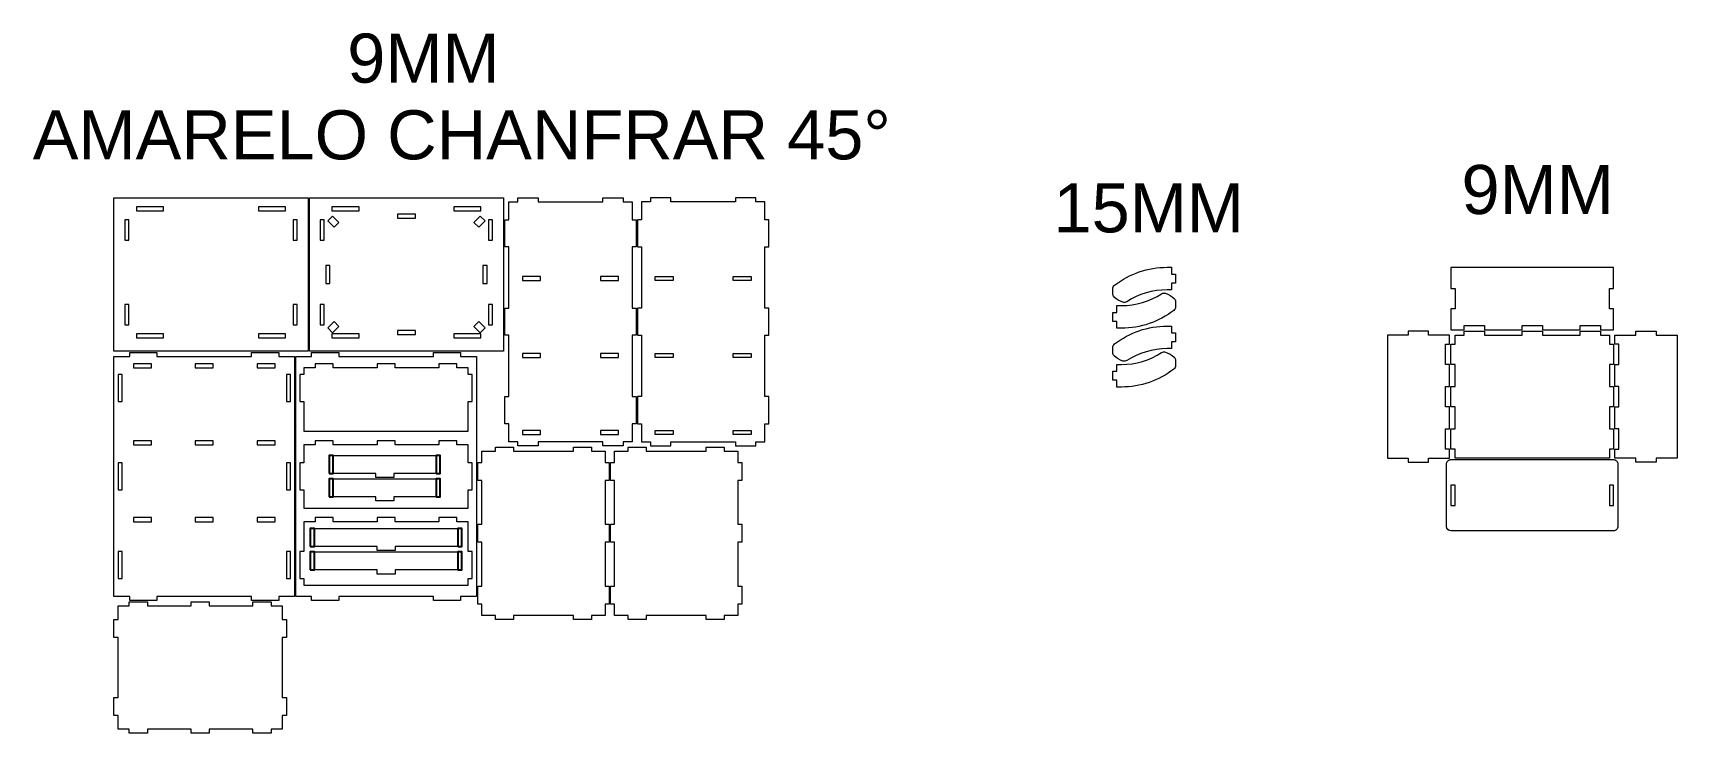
# Model space of a CAD drawing. Header units: millimetres. Extents: x -1821 to 1822, y -775 to 777.
import ezdxf

# ---------------------------------------------------------------- set-up
doc = ezdxf.new("R2010")
doc.units = ezdxf.units.MM
doc.header["$MEASUREMENT"] = 0
doc.layers.add('Layer 1', color=7, linetype='Continuous')
doc.styles.add('0', font='arial.ttf', dxfattribs={"height": 1})

msp = doc.modelspace()

# ---------------------------------------------------------------- texts
at = {"layer": 'Layer 1', "color": 250, "style": '0'}
for s, p in [('9MM', (-1124.7526, 666.6987)), ('AMARELO CHANFRAR 45°', (-1821.4666, 496.6858)), ('9MM', (1343.9162, 375.4454)), ('15MM', (439.909, 334.8054))]:
    msp.add_text(s, height=108.75744, dxfattribs=at).set_placement(p)

# ---------------------------------------------------------------- linework, layer by layer
at = {"layer": 'Layer 1', "color": 2}
for points in [[(-1164.5264, -199.6448), (-1155.5264, -199.6448), (-1155.5264, -159.6448), (-1164.5264, -159.6448), (-1164.5264, -199.6448)], [(-927.5544, -199.6448), (-918.5544, -199.6448), (-918.5544, -159.6448), (-927.5544, -159.6448), (-927.5544, -199.6448)], [(-1164.5264, -251.6448), (-1155.5264, -251.6448), (-1155.5264, -211.6448), (-1164.5264, -211.6448), (-1164.5264, -251.6448)], [(-927.5544, -251.6448), (-918.5544, -251.6448), (-918.5544, -211.6448), (-927.5544, -211.6448), (-927.5544, -251.6448)], [(-1206.5773, -361.6383), (-1197.5773, -361.6383), (-1197.5773, -321.6383), (-1206.5773, -321.6383), (-1206.5773, -361.6383)], [(-879.6053, -361.6383), (-870.6053, -361.6383), (-870.6053, -321.6383), (-879.6053, -321.6383), (-879.6053, -361.6383)], [(-1206.5773, -413.6383), (-1197.5773, -413.6383), (-1197.5773, -373.6383), (-1206.5773, -373.6383), (-1206.5773, -413.6383)], [(-879.6053, -413.6383), (-870.6053, -413.6383), (-870.6053, -373.6383), (-879.6053, -373.6383), (-879.6053, -413.6383)]]:
    msp.add_lwpolyline(points, close=True, dxfattribs=at)
at = {"layer": 'Layer 1', "color": 250, "lineweight": 20}
for points, knots in [([(-1211.5913, 71.695), (-1211.5913, 71.695), (-1211.5913, 411.695), (-1211.5913, 411.695), (-1211.5913, 411.695), (-1211.5913, 411.695), (-1641.5913, 411.695), (-1641.5913, 411.695), (-1641.5913, 411.695), (-1641.5913, 411.695), (-1641.5913, 71.695), (-1641.5913, 71.695), (-1641.5913, 71.695), (-1641.5913, 71.695), (-1211.5913, 71.695), (-1211.5913, 71.695)], [0, 0, 0, 0, 0.2, 0.2, 0.2, 0.2, 0.4, 0.4, 0.4, 0.4, 0.6, 0.6, 0.6, 0.6, 1, 1, 1, 1]), ([(-778.5913, 71.695), (-778.5913, 71.695), (-778.5913, 411.695), (-778.5913, 411.695), (-778.5913, 411.695), (-778.5913, 411.695), (-1208.5913, 411.695), (-1208.5913, 411.695), (-1208.5913, 411.695), (-1208.5913, 411.695), (-1208.5913, 71.695), (-1208.5913, 71.695), (-1208.5913, 71.695), (-1208.5913, 71.695), (-778.5913, 71.695), (-778.5913, 71.695)], [0, 0, 0, 0, 0.2, 0.2, 0.2, 0.2, 0.4, 0.4, 0.4, 0.4, 0.6, 0.6, 0.6, 0.6, 1, 1, 1, 1]), ([(-775.5913, 362.695), (-775.5913, 362.695), (-775.5913, 302.695), (-775.5913, 302.695), (-775.5913, 302.695), (-775.5913, 302.695), (-766.5913, 302.695), (-766.5913, 302.695), (-766.5913, 302.695), (-766.5913, 302.695), (-766.5913, 166.695), (-766.5913, 166.695), (-766.5913, 166.695), (-766.5913, 166.695), (-775.5913, 166.695), (-775.5913, 166.695), (-775.5913, 166.695), (-775.5913, 166.695), (-775.5913, 106.695), (-775.5913, 106.695), (-775.5913, 106.695), (-775.5913, 106.695), (-766.5913, 106.695), (-766.5913, 106.695), (-766.5913, 106.695), (-766.5913, 106.695), (-766.5913, -29.305), (-766.5913, -29.305), (-766.5913, -29.305), (-766.5913, -29.305), (-775.5913, -29.305), (-775.5913, -29.305), (-775.5913, -29.305), (-775.5913, -29.305), (-775.5913, -89.305), (-775.5913, -89.305), (-775.5913, -89.305), (-775.5913, -89.305), (-766.5913, -89.305), (-766.5913, -89.305), (-766.5913, -89.305), (-766.5913, -89.305), (-766.5913, -129.305), (-766.5913, -129.305), (-766.5913, -129.305), (-766.5913, -129.305), (-746.5913, -129.305), (-746.5913, -129.305), (-746.5913, -129.305), (-746.5913, -129.305), (-746.5913, -138.305), (-746.5913, -138.305), (-746.5913, -138.305), (-746.5913, -138.305), (-701.5913, -138.305), (-701.5913, -138.305), (-701.5913, -138.305), (-701.5913, -138.305), (-701.5913, -129.305), (-701.5913, -129.305), (-701.5913, -129.305), (-701.5913, -129.305), (-558.5913, -129.305), (-558.5913, -129.305), (-558.5913, -129.305), (-558.5913, -129.305), (-558.5913, -138.305), (-558.5913, -138.305), (-558.5913, -138.305), (-558.5913, -138.305), (-513.5913, -138.305), (-513.5913, -138.305), (-513.5913, -138.305), (-513.5913, -138.305), (-513.5913, -129.305), (-513.5913, -129.305), (-513.5913, -129.305), (-513.5913, -129.305), (-493.5913, -129.305), (-493.5913, -129.305), (-493.5913, -129.305), (-493.5913, -129.305), (-493.5913, -89.305), (-493.5913, -89.305), (-493.5913, -89.305), (-493.5913, -89.305), (-484.5913, -89.305), (-484.5913, -89.305), (-484.5913, -89.305), (-484.5913, -89.305), (-484.5913, -29.305), (-484.5913, -29.305), (-484.5913, -29.305), (-484.5913, -29.305), (-493.5913, -29.305), (-493.5913, -29.305), (-493.5913, -29.305), (-493.5913, -29.305), (-493.5913, 106.695), (-493.5913, 106.695), (-493.5913, 106.695), (-493.5913, 106.695), (-484.5913, 106.695), (-484.5913, 106.695), (-484.5913, 106.695), (-484.5913, 106.695), (-484.5913, 166.695), (-484.5913, 166.695), (-484.5913, 166.695), (-484.5913, 166.695), (-493.5913, 166.695), (-493.5913, 166.695), (-493.5913, 166.695), (-493.5913, 166.695), (-493.5913, 302.695), (-493.5913, 302.695), (-493.5913, 302.695), (-493.5913, 302.695), (-484.5913, 302.695), (-484.5913, 302.695), (-484.5913, 302.695), (-484.5913, 302.695), (-484.5913, 362.695), (-484.5913, 362.695), (-484.5913, 362.695), (-484.5913, 362.695), (-493.5913, 362.695), (-493.5913, 362.695), (-493.5913, 362.695), (-493.5913, 362.695), (-493.5913, 402.695), (-493.5913, 402.695), (-493.5913, 402.695), (-493.5913, 402.695), (-513.5913, 402.695), (-513.5913, 402.695), (-513.5913, 402.695), (-513.5913, 402.695), (-513.5913, 411.695), (-513.5913, 411.695), (-513.5913, 411.695), (-513.5913, 411.695), (-558.5913, 411.695), (-558.5913, 411.695), (-558.5913, 411.695), (-558.5913, 411.695), (-558.5913, 402.695), (-558.5913, 402.695), (-558.5913, 402.695), (-558.5913, 402.695), (-701.5913, 402.695), (-701.5913, 402.695), (-701.5913, 402.695), (-701.5913, 402.695), (-701.5913, 411.695), (-701.5913, 411.695), (-701.5913, 411.695), (-701.5913, 411.695), (-746.5913, 411.695), (-746.5913, 411.695), (-746.5913, 411.695), (-746.5913, 411.695), (-746.5913, 402.695), (-746.5913, 402.695), (-746.5913, 402.695), (-746.5913, 402.695), (-766.5913, 402.695), (-766.5913, 402.695), (-766.5913, 402.695), (-766.5913, 402.695), (-766.5913, 362.695), (-766.5913, 362.695), (-766.5913, 362.695), (-766.5913, 362.695), (-775.5913, 362.695), (-775.5913, 362.695)], [0, 0, 0, 0, 0.022222222, 0.022222222, 0.022222222, 0.022222222, 0.044444444, 0.044444444, 0.044444444, 0.044444444, 0.066666667, 0.066666667, 0.066666667, 0.066666667, 0.088888889, 0.088888889, 0.088888889, 0.088888889, 0.111111111, 0.111111111, 0.111111111, 0.111111111, 0.133333333, 0.133333333, 0.133333333, 0.133333333, 0.155555556, 0.155555556, 0.155555556, 0.155555556, 0.177777778, 0.177777778, 0.177777778, 0.177777778, 0.2, 0.2, 0.2, 0.2, 0.222222222, 0.222222222, 0.222222222, 0.222222222, 0.244444444, 0.244444444, 0.244444444, 0.244444444, 0.266666667, 0.266666667, 0.266666667, 0.266666667, 0.288888889, 0.288888889, 0.288888889, 0.288888889, 0.311111111, 0.311111111, 0.311111111, 0.311111111, 0.333333333, 0.333333333, 0.333333333, 0.333333333, 0.355555556, 0.355555556, 0.355555556, 0.355555556, 0.377777778, 0.377777778, 0.377777778, 0.377777778, 0.4, 0.4, 0.4, 0.4, 0.422222222, 0.422222222, 0.422222222, 0.422222222, 0.444444444, 0.444444444, 0.444444444, 0.444444444, 0.466666667, 0.466666667, 0.466666667, 0.466666667, 0.488888889, 0.488888889, 0.488888889, 0.488888889, 0.511111111, 0.511111111, 0.511111111, 0.511111111, 0.533333333, 0.533333333, 0.533333333, 0.533333333, 0.555555556, 0.555555556, 0.555555556, 0.555555556, 0.577777778, 0.577777778, 0.577777778, 0.577777778, 0.6, 0.6, 0.6, 0.6, 0.622222222, 0.622222222, 0.622222222, 0.622222222, 0.644444444, 0.644444444, 0.644444444, 0.644444444, 0.666666667, 0.666666667, 0.666666667, 0.666666667, 0.688888889, 0.688888889, 0.688888889, 0.688888889, 0.711111111, 0.711111111, 0.711111111, 0.711111111, 0.733333333, 0.733333333, 0.733333333, 0.733333333, 0.755555556, 0.755555556, 0.755555556, 0.755555556, 0.777777778, 0.777777778, 0.777777778, 0.777777778, 0.8, 0.8, 0.8, 0.8, 0.822222222, 0.822222222, 0.822222222, 0.822222222, 0.844444444, 0.844444444, 0.844444444, 0.844444444, 0.866666667, 0.866666667, 0.866666667, 0.866666667, 0.888888889, 0.888888889, 0.888888889, 0.888888889, 0.911111111, 0.911111111, 0.911111111, 0.911111111, 0.933333333, 0.933333333, 0.933333333, 0.933333333, 0.955555556, 0.955555556, 0.955555556, 0.955555556, 1, 1, 1, 1]), ([(-190.5913, 362.695), (-190.5913, 362.695), (-190.5913, 302.695), (-190.5913, 302.695), (-190.5913, 302.695), (-190.5913, 302.695), (-199.5913, 302.695), (-199.5913, 302.695), (-199.5913, 302.695), (-199.5913, 302.695), (-199.5913, 166.695), (-199.5913, 166.695), (-199.5913, 166.695), (-199.5913, 166.695), (-190.5913, 166.695), (-190.5913, 166.695), (-190.5913, 166.695), (-190.5913, 166.695), (-190.5913, 106.695), (-190.5913, 106.695), (-190.5913, 106.695), (-190.5913, 106.695), (-199.5913, 106.695), (-199.5913, 106.695), (-199.5913, 106.695), (-199.5913, 106.695), (-199.5913, -29.305), (-199.5913, -29.305), (-199.5913, -29.305), (-199.5913, -29.305), (-190.5913, -29.305), (-190.5913, -29.305), (-190.5913, -29.305), (-190.5913, -29.305), (-190.5913, -89.305), (-190.5913, -89.305), (-190.5913, -89.305), (-190.5913, -89.305), (-199.5913, -89.305), (-199.5913, -89.305), (-199.5913, -89.305), (-199.5913, -89.305), (-199.5913, -129.305), (-199.5913, -129.305), (-199.5913, -129.305), (-199.5913, -129.305), (-219.5913, -129.305), (-219.5913, -129.305), (-219.5913, -129.305), (-219.5913, -129.305), (-219.5913, -138.305), (-219.5913, -138.305), (-219.5913, -138.305), (-219.5913, -138.305), (-264.5913, -138.305), (-264.5913, -138.305), (-264.5913, -138.305), (-264.5913, -138.305), (-264.5913, -129.305), (-264.5913, -129.305), (-264.5913, -129.305), (-264.5913, -129.305), (-407.5913, -129.305), (-407.5913, -129.305), (-407.5913, -129.305), (-407.5913, -129.305), (-407.5913, -138.305), (-407.5913, -138.305), (-407.5913, -138.305), (-407.5913, -138.305), (-452.5913, -138.305), (-452.5913, -138.305), (-452.5913, -138.305), (-452.5913, -138.305), (-452.5913, -129.305), (-452.5913, -129.305), (-452.5913, -129.305), (-452.5913, -129.305), (-472.5913, -129.305), (-472.5913, -129.305), (-472.5913, -129.305), (-472.5913, -129.305), (-472.5913, -89.305), (-472.5913, -89.305), (-472.5913, -89.305), (-472.5913, -89.305), (-481.5913, -89.305), (-481.5913, -89.305), (-481.5913, -89.305), (-481.5913, -89.305), (-481.5913, -29.305), (-481.5913, -29.305), (-481.5913, -29.305), (-481.5913, -29.305), (-472.5913, -29.305), (-472.5913, -29.305), (-472.5913, -29.305), (-472.5913, -29.305), (-472.5913, 106.695), (-472.5913, 106.695), (-472.5913, 106.695), (-472.5913, 106.695), (-481.5913, 106.695), (-481.5913, 106.695), (-481.5913, 106.695), (-481.5913, 106.695), (-481.5913, 166.695), (-481.5913, 166.695), (-481.5913, 166.695), (-481.5913, 166.695), (-472.5913, 166.695), (-472.5913, 166.695), (-472.5913, 166.695), (-472.5913, 166.695), (-472.5913, 302.695), (-472.5913, 302.695), (-472.5913, 302.695), (-472.5913, 302.695), (-481.5913, 302.695), (-481.5913, 302.695), (-481.5913, 302.695), (-481.5913, 302.695), (-481.5913, 362.695), (-481.5913, 362.695), (-481.5913, 362.695), (-481.5913, 362.695), (-472.5913, 362.695), (-472.5913, 362.695), (-472.5913, 362.695), (-472.5913, 362.695), (-472.5913, 402.695), (-472.5913, 402.695), (-472.5913, 402.695), (-472.5913, 402.695), (-452.5913, 402.695), (-452.5913, 402.695), (-452.5913, 402.695), (-452.5913, 402.695), (-452.5913, 411.695), (-452.5913, 411.695), (-452.5913, 411.695), (-452.5913, 411.695), (-407.5913, 411.695), (-407.5913, 411.695), (-407.5913, 411.695), (-407.5913, 411.695), (-407.5913, 402.695), (-407.5913, 402.695), (-407.5913, 402.695), (-407.5913, 402.695), (-264.5913, 402.695), (-264.5913, 402.695), (-264.5913, 402.695), (-264.5913, 402.695), (-264.5913, 411.695), (-264.5913, 411.695), (-264.5913, 411.695), (-264.5913, 411.695), (-219.5913, 411.695), (-219.5913, 411.695), (-219.5913, 411.695), (-219.5913, 411.695), (-219.5913, 402.695), (-219.5913, 402.695), (-219.5913, 402.695), (-219.5913, 402.695), (-199.5913, 402.695), (-199.5913, 402.695), (-199.5913, 402.695), (-199.5913, 402.695), (-199.5913, 362.695), (-199.5913, 362.695), (-199.5913, 362.695), (-199.5913, 362.695), (-190.5913, 362.695), (-190.5913, 362.695)], [0, 0, 0, 0, 0.022222222, 0.022222222, 0.022222222, 0.022222222, 0.044444444, 0.044444444, 0.044444444, 0.044444444, 0.066666667, 0.066666667, 0.066666667, 0.066666667, 0.088888889, 0.088888889, 0.088888889, 0.088888889, 0.111111111, 0.111111111, 0.111111111, 0.111111111, 0.133333333, 0.133333333, 0.133333333, 0.133333333, 0.155555556, 0.155555556, 0.155555556, 0.155555556, 0.177777778, 0.177777778, 0.177777778, 0.177777778, 0.2, 0.2, 0.2, 0.2, 0.222222222, 0.222222222, 0.222222222, 0.222222222, 0.244444444, 0.244444444, 0.244444444, 0.244444444, 0.266666667, 0.266666667, 0.266666667, 0.266666667, 0.288888889, 0.288888889, 0.288888889, 0.288888889, 0.311111111, 0.311111111, 0.311111111, 0.311111111, 0.333333333, 0.333333333, 0.333333333, 0.333333333, 0.355555556, 0.355555556, 0.355555556, 0.355555556, 0.377777778, 0.377777778, 0.377777778, 0.377777778, 0.4, 0.4, 0.4, 0.4, 0.422222222, 0.422222222, 0.422222222, 0.422222222, 0.444444444, 0.444444444, 0.444444444, 0.444444444, 0.466666667, 0.466666667, 0.466666667, 0.466666667, 0.488888889, 0.488888889, 0.488888889, 0.488888889, 0.511111111, 0.511111111, 0.511111111, 0.511111111, 0.533333333, 0.533333333, 0.533333333, 0.533333333, 0.555555556, 0.555555556, 0.555555556, 0.555555556, 0.577777778, 0.577777778, 0.577777778, 0.577777778, 0.6, 0.6, 0.6, 0.6, 0.622222222, 0.622222222, 0.622222222, 0.622222222, 0.644444444, 0.644444444, 0.644444444, 0.644444444, 0.666666667, 0.666666667, 0.666666667, 0.666666667, 0.688888889, 0.688888889, 0.688888889, 0.688888889, 0.711111111, 0.711111111, 0.711111111, 0.711111111, 0.733333333, 0.733333333, 0.733333333, 0.733333333, 0.755555556, 0.755555556, 0.755555556, 0.755555556, 0.777777778, 0.777777778, 0.777777778, 0.777777778, 0.8, 0.8, 0.8, 0.8, 0.822222222, 0.822222222, 0.822222222, 0.822222222, 0.844444444, 0.844444444, 0.844444444, 0.844444444, 0.866666667, 0.866666667, 0.866666667, 0.866666667, 0.888888889, 0.888888889, 0.888888889, 0.888888889, 0.911111111, 0.911111111, 0.911111111, 0.911111111, 0.933333333, 0.933333333, 0.933333333, 0.933333333, 0.955555556, 0.955555556, 0.955555556, 0.955555556, 1, 1, 1, 1]), ([(-1531.5913, 382.695), (-1531.5913, 382.695), (-1591.5913, 382.695), (-1591.5913, 382.695), (-1591.5913, 382.695), (-1591.5913, 382.695), (-1591.5913, 391.695), (-1591.5913, 391.695), (-1591.5913, 391.695), (-1591.5913, 391.695), (-1531.5913, 391.695), (-1531.5913, 391.695), (-1531.5913, 391.695), (-1531.5913, 391.695), (-1531.5913, 382.695), (-1531.5913, 382.695)], [0, 0, 0, 0, 0.2, 0.2, 0.2, 0.2, 0.4, 0.4, 0.4, 0.4, 0.6, 0.6, 0.6, 0.6, 1, 1, 1, 1]), ([(-1261.5913, 382.695), (-1261.5913, 382.695), (-1321.5913, 382.695), (-1321.5913, 382.695), (-1321.5913, 382.695), (-1321.5913, 382.695), (-1321.5913, 391.695), (-1321.5913, 391.695), (-1321.5913, 391.695), (-1321.5913, 391.695), (-1261.5913, 391.695), (-1261.5913, 391.695), (-1261.5913, 391.695), (-1261.5913, 391.695), (-1261.5913, 382.695), (-1261.5913, 382.695)], [0, 0, 0, 0, 0.2, 0.2, 0.2, 0.2, 0.4, 0.4, 0.4, 0.4, 0.6, 0.6, 0.6, 0.6, 1, 1, 1, 1]), ([(-1143.1839, 356.8942), (-1143.1839, 356.8942), (-1153.7905, 346.2876), (-1153.7905, 346.2876), (-1153.7905, 346.2876), (-1153.7905, 346.2876), (-1167.9327, 360.4298), (-1167.9327, 360.4298), (-1167.9327, 360.4298), (-1167.9327, 360.4298), (-1157.3261, 371.0364), (-1157.3261, 371.0364), (-1157.3261, 371.0364), (-1157.3261, 371.0364), (-1143.1839, 356.8942), (-1143.1839, 356.8942)], [0, 0, 0, 0, 0.2, 0.2, 0.2, 0.2, 0.4, 0.4, 0.4, 0.4, 0.6, 0.6, 0.6, 0.6, 1, 1, 1, 1]), ([(-1098.5913, 382.695), (-1098.5913, 382.695), (-1158.5913, 382.695), (-1158.5913, 382.695), (-1158.5913, 382.695), (-1158.5913, 382.695), (-1158.5913, 391.695), (-1158.5913, 391.695), (-1158.5913, 391.695), (-1158.5913, 391.695), (-1098.5913, 391.695), (-1098.5913, 391.695), (-1098.5913, 391.695), (-1098.5913, 391.695), (-1098.5913, 382.695), (-1098.5913, 382.695)], [0, 0, 0, 0, 0.2, 0.2, 0.2, 0.2, 0.4, 0.4, 0.4, 0.4, 0.6, 0.6, 0.6, 0.6, 1, 1, 1, 1]), ([(-973.5913, 375.2876), (-973.5913, 375.2876), (-973.5913, 366.2876), (-973.5913, 366.2876), (-973.5913, 366.2876), (-973.5913, 366.2876), (-1013.5913, 366.2876), (-1013.5913, 366.2876), (-1013.5913, 366.2876), (-1013.5913, 366.2876), (-1013.5913, 375.2876), (-1013.5913, 375.2876), (-1013.5913, 375.2876), (-1013.5913, 375.2876), (-973.5913, 375.2876), (-973.5913, 375.2876)], [0, 0, 0, 0, 0.2, 0.2, 0.2, 0.2, 0.4, 0.4, 0.4, 0.4, 0.6, 0.6, 0.6, 0.6, 1, 1, 1, 1]), ([(-828.5913, 382.695), (-828.5913, 382.695), (-888.5913, 382.695), (-888.5913, 382.695), (-888.5913, 382.695), (-888.5913, 382.695), (-888.5913, 391.695), (-888.5913, 391.695), (-888.5913, 391.695), (-888.5913, 391.695), (-828.5913, 391.695), (-828.5913, 391.695), (-828.5913, 391.695), (-828.5913, 391.695), (-828.5913, 382.695), (-828.5913, 382.695)], [0, 0, 0, 0, 0.2, 0.2, 0.2, 0.2, 0.4, 0.4, 0.4, 0.4, 0.6, 0.6, 0.6, 0.6, 1, 1, 1, 1]), ([(-819.2499, 360.4298), (-819.2499, 360.4298), (-833.3921, 346.2876), (-833.3921, 346.2876), (-833.3921, 346.2876), (-833.3921, 346.2876), (-843.9987, 356.8942), (-843.9987, 356.8942), (-843.9987, 356.8942), (-843.9987, 356.8942), (-829.8565, 371.0364), (-829.8565, 371.0364), (-829.8565, 371.0364), (-829.8565, 371.0364), (-819.2499, 360.4298), (-819.2499, 360.4298)], [0, 0, 0, 0, 0.2, 0.2, 0.2, 0.2, 0.4, 0.4, 0.4, 0.4, 0.6, 0.6, 0.6, 0.6, 1, 1, 1, 1]), ([(-1608.5913, 362.695), (-1608.5913, 362.695), (-1608.5913, 317.695), (-1608.5913, 317.695), (-1608.5913, 317.695), (-1608.5913, 317.695), (-1617.5913, 317.695), (-1617.5913, 317.695), (-1617.5913, 317.695), (-1617.5913, 317.695), (-1617.5913, 362.695), (-1617.5913, 362.695), (-1617.5913, 362.695), (-1617.5913, 362.695), (-1608.5913, 362.695), (-1608.5913, 362.695)], [0, 0, 0, 0, 0.2, 0.2, 0.2, 0.2, 0.4, 0.4, 0.4, 0.4, 0.6, 0.6, 0.6, 0.6, 1, 1, 1, 1]), ([(-1235.5913, 317.695), (-1235.5913, 317.695), (-1244.5913, 317.695), (-1244.5913, 317.695), (-1244.5913, 317.695), (-1244.5913, 317.695), (-1244.5913, 362.695), (-1244.5913, 362.695), (-1244.5913, 362.695), (-1244.5913, 362.695), (-1235.5913, 362.695), (-1235.5913, 362.695), (-1235.5913, 362.695), (-1235.5913, 362.695), (-1235.5913, 317.695), (-1235.5913, 317.695)], [0, 0, 0, 0, 0.2, 0.2, 0.2, 0.2, 0.4, 0.4, 0.4, 0.4, 0.6, 0.6, 0.6, 0.6, 1, 1, 1, 1]), ([(-1175.5913, 362.695), (-1175.5913, 362.695), (-1175.5913, 317.695), (-1175.5913, 317.695), (-1175.5913, 317.695), (-1175.5913, 317.695), (-1184.5913, 317.695), (-1184.5913, 317.695), (-1184.5913, 317.695), (-1184.5913, 317.695), (-1184.5913, 362.695), (-1184.5913, 362.695), (-1184.5913, 362.695), (-1184.5913, 362.695), (-1175.5913, 362.695), (-1175.5913, 362.695)], [0, 0, 0, 0, 0.2, 0.2, 0.2, 0.2, 0.4, 0.4, 0.4, 0.4, 0.6, 0.6, 0.6, 0.6, 1, 1, 1, 1]), ([(-802.5913, 317.695), (-802.5913, 317.695), (-811.5913, 317.695), (-811.5913, 317.695), (-811.5913, 317.695), (-811.5913, 317.695), (-811.5913, 362.695), (-811.5913, 362.695), (-811.5913, 362.695), (-811.5913, 362.695), (-802.5913, 362.695), (-802.5913, 362.695), (-802.5913, 362.695), (-802.5913, 362.695), (-802.5913, 317.695), (-802.5913, 317.695)], [0, 0, 0, 0, 0.2, 0.2, 0.2, 0.2, 0.4, 0.4, 0.4, 0.4, 0.6, 0.6, 0.6, 0.6, 1, 1, 1, 1]), ([(-1163.1839, 261.695), (-1163.1839, 261.695), (-1163.1839, 221.695), (-1163.1839, 221.695), (-1163.1839, 221.695), (-1163.1839, 221.695), (-1172.1839, 221.695), (-1172.1839, 221.695), (-1172.1839, 221.695), (-1172.1839, 221.695), (-1172.1839, 261.695), (-1172.1839, 261.695), (-1172.1839, 261.695), (-1172.1839, 261.695), (-1163.1839, 261.695), (-1163.1839, 261.695)], [0, 0, 0, 0, 0.2, 0.2, 0.2, 0.2, 0.4, 0.4, 0.4, 0.4, 0.6, 0.6, 0.6, 0.6, 1, 1, 1, 1]), ([(-823.9987, 221.695), (-823.9987, 221.695), (-823.9987, 261.695), (-823.9987, 261.695), (-823.9987, 261.695), (-823.9987, 261.695), (-814.9987, 261.695), (-814.9987, 261.695), (-814.9987, 261.695), (-814.9987, 261.695), (-814.9987, 221.695), (-814.9987, 221.695), (-814.9987, 221.695), (-814.9987, 221.695), (-823.9987, 221.695), (-823.9987, 221.695)], [0, 0, 0, 0, 0.2, 0.2, 0.2, 0.2, 0.4, 0.4, 0.4, 0.4, 0.6, 0.6, 0.6, 0.6, 1, 1, 1, 1]), ([(602.3597, 181.1042), (628.9205, 198.2982), (659.886, 207.4461), (691.5262, 207.4461), (691.5262, 207.4461), (691.5262, 207.4461), (701.5262, 207.4462), (701.5262, 207.4462), (701.5262, 207.4462), (701.5262, 207.4462), (701.5262, 222.4462), (701.5262, 222.4462), (701.5262, 222.4462), (701.5262, 222.4462), (710.5262, 222.4462), (710.5262, 222.4462), (710.5262, 222.4462), (710.5262, 222.4462), (710.5262, 242.4461), (710.5262, 242.4461), (710.5262, 242.4461), (710.5262, 242.4461), (701.5262, 242.4461), (701.5262, 242.4461), (701.5262, 242.4461), (701.5262, 242.4461), (701.5262, 257.4461), (701.5262, 257.4461), (701.5262, 257.4461), (701.5262, 257.4461), (691.5263, 257.4461), (691.5263, 257.4461), (691.5263, 257.4461), (649.5079, 257.4461), (608.6746, 243.5176), (575.4152, 217.8397), (575.4152, 217.8397), (572.9626, 215.9461), (571.5263, 213.0227), (571.5264, 209.9242), (571.5264, 209.9242), (571.5264, 209.9242), (571.5264, 198.7336), (571.5264, 198.7336), (571.5264, 198.7336), (571.5263, 196.0161), (572.6323, 193.4157), (574.5896, 191.5306), (574.5896, 191.5306), (580.0483, 186.2738), (586.6304, 182.3266), (593.8386, 179.9872), (593.8386, 179.9872), (596.7023, 179.0578), (599.8323, 179.4682), (602.3597, 181.1042)], [0, 0, 0, 0, 0.066666667, 0.066666667, 0.066666667, 0.066666667, 0.133333333, 0.133333333, 0.133333333, 0.133333333, 0.2, 0.2, 0.2, 0.2, 0.266666667, 0.266666667, 0.266666667, 0.266666667, 0.333333333, 0.333333333, 0.333333333, 0.333333333, 0.4, 0.4, 0.4, 0.4, 0.466666667, 0.466666667, 0.466666667, 0.466666667, 0.533333333, 0.533333333, 0.533333333, 0.533333333, 0.6, 0.6, 0.6, 0.6, 0.666666667, 0.666666667, 0.666666667, 0.666666667, 0.733333333, 0.733333333, 0.733333333, 0.733333333, 0.8, 0.8, 0.8, 0.8, 0.866666667, 0.866666667, 0.866666667, 0.866666667, 1, 1, 1, 1]), ([(1320.6932, 257.0289), (1320.6932, 257.0289), (1680.6932, 257.0289), (1680.6932, 257.0289), (1680.6932, 257.0289), (1680.6932, 257.0289), (1680.6932, 210.5289), (1680.6932, 210.5289), (1680.6932, 210.5289), (1680.6932, 210.5289), (1671.6932, 210.5289), (1671.6932, 210.5289), (1671.6932, 210.5289), (1671.6932, 210.5289), (1671.6932, 165.5289), (1671.6932, 165.5289), (1671.6932, 165.5289), (1671.6932, 165.5289), (1680.6932, 165.5289), (1680.6932, 165.5289), (1680.6932, 165.5289), (1680.6932, 165.5289), (1680.6932, 119.0289), (1680.6932, 119.0289), (1680.6932, 119.0289), (1680.6932, 119.0289), (1651.6932, 119.0289), (1651.6932, 119.0289), (1651.6932, 119.0289), (1651.6932, 119.0289), (1651.6932, 128.0289), (1651.6932, 128.0289), (1651.6932, 128.0289), (1651.6932, 128.0289), (1606.6932, 128.0289), (1606.6932, 128.0289), (1606.6932, 128.0289), (1606.6932, 128.0289), (1606.6932, 119.0289), (1606.6932, 119.0289), (1606.6932, 119.0289), (1606.6932, 119.0289), (1523.1932, 119.0289), (1523.1932, 119.0289), (1523.1932, 119.0289), (1523.1932, 119.0289), (1523.1932, 128.0289), (1523.1932, 128.0289), (1523.1932, 128.0289), (1523.1932, 128.0289), (1478.1932, 128.0289), (1478.1932, 128.0289), (1478.1932, 128.0289), (1478.1932, 128.0289), (1478.1932, 119.0289), (1478.1932, 119.0289), (1478.1932, 119.0289), (1478.1932, 119.0289), (1394.6932, 119.0289), (1394.6932, 119.0289), (1394.6932, 119.0289), (1394.6932, 119.0289), (1394.6932, 128.0289), (1394.6932, 128.0289), (1394.6932, 128.0289), (1394.6932, 128.0289), (1349.6932, 128.0289), (1349.6932, 128.0289), (1349.6932, 128.0289), (1349.6932, 128.0289), (1349.6932, 119.0289), (1349.6932, 119.0289), (1349.6932, 119.0289), (1349.6932, 119.0289), (1320.6932, 119.0289), (1320.6932, 119.0289), (1320.6932, 119.0289), (1320.6932, 119.0289), (1320.6932, 165.5289), (1320.6932, 165.5289), (1320.6932, 165.5289), (1320.6932, 165.5289), (1329.6932, 165.5289), (1329.6932, 165.5289), (1329.6932, 165.5289), (1329.6932, 165.5289), (1329.6932, 210.5289), (1329.6932, 210.5289), (1329.6932, 210.5289), (1329.6932, 210.5289), (1320.6932, 210.5289), (1320.6932, 210.5289), (1320.6932, 210.5289), (1320.6932, 210.5289), (1320.6932, 257.0289), (1320.6932, 257.0289)], [0, 0, 0, 0, 0.04, 0.04, 0.04, 0.04, 0.08, 0.08, 0.08, 0.08, 0.12, 0.12, 0.12, 0.12, 0.16, 0.16, 0.16, 0.16, 0.2, 0.2, 0.2, 0.2, 0.24, 0.24, 0.24, 0.24, 0.28, 0.28, 0.28, 0.28, 0.32, 0.32, 0.32, 0.32, 0.36, 0.36, 0.36, 0.36, 0.4, 0.4, 0.4, 0.4, 0.44, 0.44, 0.44, 0.44, 0.48, 0.48, 0.48, 0.48, 0.52, 0.52, 0.52, 0.52, 0.56, 0.56, 0.56, 0.56, 0.6, 0.6, 0.6, 0.6, 0.64, 0.64, 0.64, 0.64, 0.68, 0.68, 0.68, 0.68, 0.72, 0.72, 0.72, 0.72, 0.76, 0.76, 0.76, 0.76, 0.8, 0.8, 0.8, 0.8, 0.84, 0.84, 0.84, 0.84, 0.88, 0.88, 0.88, 0.88, 0.92, 0.92, 0.92, 0.92, 1, 1, 1, 1]), ([(-736.5913, 237.0283), (-736.5913, 237.0283), (-696.5913, 237.0283), (-696.5913, 237.0283), (-696.5913, 237.0283), (-696.5913, 237.0283), (-696.5913, 228.0283), (-696.5913, 228.0283), (-696.5913, 228.0283), (-696.5913, 228.0283), (-736.5913, 228.0283), (-736.5913, 228.0283), (-736.5913, 228.0283), (-736.5913, 228.0283), (-736.5913, 237.0283), (-736.5913, 237.0283)], [0, 0, 0, 0, 0.2, 0.2, 0.2, 0.2, 0.4, 0.4, 0.4, 0.4, 0.6, 0.6, 0.6, 0.6, 1, 1, 1, 1]), ([(-563.5913, 237.0283), (-563.5913, 237.0283), (-523.5913, 237.0283), (-523.5913, 237.0283), (-523.5913, 237.0283), (-523.5913, 237.0283), (-523.5913, 228.0283), (-523.5913, 228.0283), (-523.5913, 228.0283), (-523.5913, 228.0283), (-563.5913, 228.0283), (-563.5913, 228.0283), (-563.5913, 228.0283), (-563.5913, 228.0283), (-563.5913, 237.0283), (-563.5913, 237.0283)], [0, 0, 0, 0, 0.2, 0.2, 0.2, 0.2, 0.4, 0.4, 0.4, 0.4, 0.6, 0.6, 0.6, 0.6, 1, 1, 1, 1]), ([(-402.5913, 237.0283), (-402.5913, 237.0283), (-442.5913, 237.0283), (-442.5913, 237.0283), (-442.5913, 237.0283), (-442.5913, 237.0283), (-442.5913, 228.0283), (-442.5913, 228.0283), (-442.5913, 228.0283), (-442.5913, 228.0283), (-402.5913, 228.0283), (-402.5913, 228.0283), (-402.5913, 228.0283), (-402.5913, 228.0283), (-402.5913, 237.0283), (-402.5913, 237.0283)], [0, 0, 0, 0, 0.2, 0.2, 0.2, 0.2, 0.4, 0.4, 0.4, 0.4, 0.6, 0.6, 0.6, 0.6, 1, 1, 1, 1]), ([(-229.5913, 237.0283), (-229.5913, 237.0283), (-269.5913, 237.0283), (-269.5913, 237.0283), (-269.5913, 237.0283), (-269.5913, 237.0283), (-269.5913, 228.0283), (-269.5913, 228.0283), (-269.5913, 228.0283), (-269.5913, 228.0283), (-229.5913, 228.0283), (-229.5913, 228.0283), (-229.5913, 228.0283), (-229.5913, 228.0283), (-229.5913, 237.0283), (-229.5913, 237.0283)], [0, 0, 0, 0, 0.2, 0.2, 0.2, 0.2, 0.4, 0.4, 0.4, 0.4, 0.6, 0.6, 0.6, 0.6, 1, 1, 1, 1]), ([(679.6929, 198.6906), (653.1321, 181.4966), (622.1666, 172.3487), (590.5264, 172.3487), (590.5264, 172.3487), (590.5264, 172.3487), (580.5264, 172.3486), (580.5264, 172.3486), (580.5264, 172.3486), (580.5264, 172.3486), (580.5264, 157.3486), (580.5264, 157.3486), (580.5264, 157.3486), (580.5264, 157.3486), (571.5264, 157.3486), (571.5264, 157.3486), (571.5264, 157.3486), (571.5264, 157.3486), (571.5264, 137.3487), (571.5264, 137.3487), (571.5264, 137.3487), (571.5264, 137.3487), (580.5264, 137.3487), (580.5264, 137.3487), (580.5264, 137.3487), (580.5264, 137.3487), (580.5264, 122.3487), (580.5264, 122.3487), (580.5264, 122.3487), (580.5264, 122.3487), (590.5263, 122.3487), (590.5263, 122.3487), (590.5263, 122.3487), (632.5447, 122.3487), (673.378, 136.2772), (706.6374, 161.9551), (706.6374, 161.9551), (709.09, 163.8487), (710.5263, 166.7721), (710.5262, 169.8706), (710.5262, 169.8706), (710.5262, 169.8706), (710.5262, 181.0612), (710.5262, 181.0612), (710.5262, 181.0612), (710.5263, 183.7787), (709.4203, 186.3791), (707.463, 188.2642), (707.463, 188.2642), (702.0043, 193.521), (695.4222, 197.4682), (688.214, 199.8076), (688.214, 199.8076), (685.3503, 200.737), (682.2203, 200.3266), (679.6929, 198.6906)], [0, 0, 0, 0, 0.066666667, 0.066666667, 0.066666667, 0.066666667, 0.133333333, 0.133333333, 0.133333333, 0.133333333, 0.2, 0.2, 0.2, 0.2, 0.266666667, 0.266666667, 0.266666667, 0.266666667, 0.333333333, 0.333333333, 0.333333333, 0.333333333, 0.4, 0.4, 0.4, 0.4, 0.466666667, 0.466666667, 0.466666667, 0.466666667, 0.533333333, 0.533333333, 0.533333333, 0.533333333, 0.6, 0.6, 0.6, 0.6, 0.666666667, 0.666666667, 0.666666667, 0.666666667, 0.733333333, 0.733333333, 0.733333333, 0.733333333, 0.8, 0.8, 0.8, 0.8, 0.866666667, 0.866666667, 0.866666667, 0.866666667, 1, 1, 1, 1]), ([(-1608.5913, 174.695), (-1608.5913, 174.695), (-1608.5913, 129.695), (-1608.5913, 129.695), (-1608.5913, 129.695), (-1608.5913, 129.695), (-1617.5913, 129.695), (-1617.5913, 129.695), (-1617.5913, 129.695), (-1617.5913, 129.695), (-1617.5913, 174.695), (-1617.5913, 174.695), (-1617.5913, 174.695), (-1617.5913, 174.695), (-1608.5913, 174.695), (-1608.5913, 174.695)], [0, 0, 0, 0, 0.2, 0.2, 0.2, 0.2, 0.4, 0.4, 0.4, 0.4, 0.6, 0.6, 0.6, 0.6, 1, 1, 1, 1]), ([(-1244.5913, 129.695), (-1244.5913, 129.695), (-1244.5913, 174.695), (-1244.5913, 174.695), (-1244.5913, 174.695), (-1244.5913, 174.695), (-1235.5913, 174.695), (-1235.5913, 174.695), (-1235.5913, 174.695), (-1235.5913, 174.695), (-1235.5913, 129.695), (-1235.5913, 129.695), (-1235.5913, 129.695), (-1235.5913, 129.695), (-1244.5913, 129.695), (-1244.5913, 129.695)], [0, 0, 0, 0, 0.2, 0.2, 0.2, 0.2, 0.4, 0.4, 0.4, 0.4, 0.6, 0.6, 0.6, 0.6, 1, 1, 1, 1]), ([(-1175.5913, 174.695), (-1175.5913, 174.695), (-1175.5913, 129.695), (-1175.5913, 129.695), (-1175.5913, 129.695), (-1175.5913, 129.695), (-1184.5913, 129.695), (-1184.5913, 129.695), (-1184.5913, 129.695), (-1184.5913, 129.695), (-1184.5913, 174.695), (-1184.5913, 174.695), (-1184.5913, 174.695), (-1184.5913, 174.695), (-1175.5913, 174.695), (-1175.5913, 174.695)], [0, 0, 0, 0, 0.2, 0.2, 0.2, 0.2, 0.4, 0.4, 0.4, 0.4, 0.6, 0.6, 0.6, 0.6, 1, 1, 1, 1]), ([(-811.5913, 129.695), (-811.5913, 129.695), (-811.5913, 174.695), (-811.5913, 174.695), (-811.5913, 174.695), (-811.5913, 174.695), (-802.5913, 174.695), (-802.5913, 174.695), (-802.5913, 174.695), (-802.5913, 174.695), (-802.5913, 129.695), (-802.5913, 129.695), (-802.5913, 129.695), (-802.5913, 129.695), (-811.5913, 129.695), (-811.5913, 129.695)], [0, 0, 0, 0, 0.2, 0.2, 0.2, 0.2, 0.4, 0.4, 0.4, 0.4, 0.6, 0.6, 0.6, 0.6, 1, 1, 1, 1]), ([(-1591.5913, 109.695), (-1591.5913, 109.695), (-1531.5913, 109.695), (-1531.5913, 109.695), (-1531.5913, 109.695), (-1531.5913, 109.695), (-1531.5913, 100.695), (-1531.5913, 100.695), (-1531.5913, 100.695), (-1531.5913, 100.695), (-1591.5913, 100.695), (-1591.5913, 100.695), (-1591.5913, 100.695), (-1591.5913, 100.695), (-1591.5913, 109.695), (-1591.5913, 109.695)], [0, 0, 0, 0, 0.2, 0.2, 0.2, 0.2, 0.4, 0.4, 0.4, 0.4, 0.6, 0.6, 0.6, 0.6, 1, 1, 1, 1]), ([(-1321.5913, 109.695), (-1321.5913, 109.695), (-1261.5913, 109.695), (-1261.5913, 109.695), (-1261.5913, 109.695), (-1261.5913, 109.695), (-1261.5913, 100.695), (-1261.5913, 100.695), (-1261.5913, 100.695), (-1261.5913, 100.695), (-1321.5913, 100.695), (-1321.5913, 100.695), (-1321.5913, 100.695), (-1321.5913, 100.695), (-1321.5913, 109.695), (-1321.5913, 109.695)], [0, 0, 0, 0, 0.2, 0.2, 0.2, 0.2, 0.4, 0.4, 0.4, 0.4, 0.6, 0.6, 0.6, 0.6, 1, 1, 1, 1]), ([(-1153.7905, 137.1024), (-1153.7905, 137.1024), (-1143.1839, 126.4958), (-1143.1839, 126.4958), (-1143.1839, 126.4958), (-1143.1839, 126.4958), (-1157.3261, 112.3536), (-1157.3261, 112.3536), (-1157.3261, 112.3536), (-1157.3261, 112.3536), (-1167.9327, 122.9602), (-1167.9327, 122.9602), (-1167.9327, 122.9602), (-1167.9327, 122.9602), (-1153.7905, 137.1024), (-1153.7905, 137.1024)], [0, 0, 0, 0, 0.2, 0.2, 0.2, 0.2, 0.4, 0.4, 0.4, 0.4, 0.6, 0.6, 0.6, 0.6, 1, 1, 1, 1]), ([(-1158.5913, 109.695), (-1158.5913, 109.695), (-1098.5913, 109.695), (-1098.5913, 109.695), (-1098.5913, 109.695), (-1098.5913, 109.695), (-1098.5913, 100.695), (-1098.5913, 100.695), (-1098.5913, 100.695), (-1098.5913, 100.695), (-1158.5913, 100.695), (-1158.5913, 100.695), (-1158.5913, 100.695), (-1158.5913, 100.695), (-1158.5913, 109.695), (-1158.5913, 109.695)], [0, 0, 0, 0, 0.2, 0.2, 0.2, 0.2, 0.4, 0.4, 0.4, 0.4, 0.6, 0.6, 0.6, 0.6, 1, 1, 1, 1]), ([(-1013.5913, 117.1024), (-1013.5913, 117.1024), (-973.5913, 117.1024), (-973.5913, 117.1024), (-973.5913, 117.1024), (-973.5913, 117.1024), (-973.5913, 108.1024), (-973.5913, 108.1024), (-973.5913, 108.1024), (-973.5913, 108.1024), (-1013.5913, 108.1024), (-1013.5913, 108.1024), (-1013.5913, 108.1024), (-1013.5913, 108.1024), (-1013.5913, 117.1024), (-1013.5913, 117.1024)], [0, 0, 0, 0, 0.2, 0.2, 0.2, 0.2, 0.4, 0.4, 0.4, 0.4, 0.6, 0.6, 0.6, 0.6, 1, 1, 1, 1]), ([(-888.5913, 109.695), (-888.5913, 109.695), (-828.5913, 109.695), (-828.5913, 109.695), (-828.5913, 109.695), (-828.5913, 109.695), (-828.5913, 100.695), (-828.5913, 100.695), (-828.5913, 100.695), (-828.5913, 100.695), (-888.5913, 100.695), (-888.5913, 100.695), (-888.5913, 100.695), (-888.5913, 100.695), (-888.5913, 109.695), (-888.5913, 109.695)], [0, 0, 0, 0, 0.2, 0.2, 0.2, 0.2, 0.4, 0.4, 0.4, 0.4, 0.6, 0.6, 0.6, 0.6, 1, 1, 1, 1]), ([(-843.9987, 126.4958), (-843.9987, 126.4958), (-833.3921, 137.1024), (-833.3921, 137.1024), (-833.3921, 137.1024), (-833.3921, 137.1024), (-819.2499, 122.9602), (-819.2499, 122.9602), (-819.2499, 122.9602), (-819.2499, 122.9602), (-829.8565, 112.3536), (-829.8565, 112.3536), (-829.8565, 112.3536), (-829.8565, 112.3536), (-843.9987, 126.4958), (-843.9987, 126.4958)], [0, 0, 0, 0, 0.2, 0.2, 0.2, 0.2, 0.4, 0.4, 0.4, 0.4, 0.6, 0.6, 0.6, 0.6, 1, 1, 1, 1]), ([(602.3597, 50.7175), (628.9205, 67.9115), (659.886, 77.0594), (691.5262, 77.0594), (691.5262, 77.0594), (691.5262, 77.0594), (701.5262, 77.0595), (701.5262, 77.0595), (701.5262, 77.0595), (701.5262, 77.0595), (701.5262, 92.0595), (701.5262, 92.0595), (701.5262, 92.0595), (701.5262, 92.0595), (710.5262, 92.0595), (710.5262, 92.0595), (710.5262, 92.0595), (710.5262, 92.0595), (710.5262, 112.0594), (710.5262, 112.0594), (710.5262, 112.0594), (710.5262, 112.0594), (701.5262, 112.0594), (701.5262, 112.0594), (701.5262, 112.0594), (701.5262, 112.0594), (701.5262, 127.0594), (701.5262, 127.0594), (701.5262, 127.0594), (701.5262, 127.0594), (691.5263, 127.0594), (691.5263, 127.0594), (691.5263, 127.0594), (649.5079, 127.0594), (608.6746, 113.1309), (575.4152, 87.453), (575.4152, 87.453), (572.9626, 85.5594), (571.5263, 82.636), (571.5264, 79.5375), (571.5264, 79.5375), (571.5264, 79.5375), (571.5264, 68.3469), (571.5264, 68.3469), (571.5264, 68.3469), (571.5263, 65.6294), (572.6323, 63.029), (574.5896, 61.1439), (574.5896, 61.1439), (580.0483, 55.8871), (586.6304, 51.9399), (593.8386, 49.6005), (593.8386, 49.6005), (596.7023, 48.6711), (599.8323, 49.0815), (602.3597, 50.7175)], [0, 0, 0, 0, 0.066666667, 0.066666667, 0.066666667, 0.066666667, 0.133333333, 0.133333333, 0.133333333, 0.133333333, 0.2, 0.2, 0.2, 0.2, 0.266666667, 0.266666667, 0.266666667, 0.266666667, 0.333333333, 0.333333333, 0.333333333, 0.333333333, 0.4, 0.4, 0.4, 0.4, 0.466666667, 0.466666667, 0.466666667, 0.466666667, 0.533333333, 0.533333333, 0.533333333, 0.533333333, 0.6, 0.6, 0.6, 0.6, 0.666666667, 0.666666667, 0.666666667, 0.666666667, 0.733333333, 0.733333333, 0.733333333, 0.733333333, 0.8, 0.8, 0.8, 0.8, 0.866666667, 0.866666667, 0.866666667, 0.866666667, 1, 1, 1, 1]), ([(1179.6932, -165.9711), (1179.6932, -165.9711), (1179.6932, 107.0289), (1179.6932, 107.0289), (1179.6932, 107.0289), (1179.6932, 107.0289), (1226.1932, 107.0289), (1226.1932, 107.0289), (1226.1932, 107.0289), (1226.1932, 107.0289), (1226.1932, 116.0289), (1226.1932, 116.0289), (1226.1932, 116.0289), (1226.1932, 116.0289), (1271.1932, 116.0289), (1271.1932, 116.0289), (1271.1932, 116.0289), (1271.1932, 116.0289), (1271.1932, 107.0289), (1271.1932, 107.0289), (1271.1932, 107.0289), (1271.1932, 107.0289), (1317.6932, 107.0289), (1317.6932, 107.0289), (1317.6932, 107.0289), (1317.6932, 107.0289), (1317.6932, 87.0289), (1317.6932, 87.0289), (1317.6932, 87.0289), (1317.6932, 87.0289), (1308.6932, 87.0289), (1308.6932, 87.0289), (1308.6932, 87.0289), (1308.6932, 87.0289), (1308.6932, 42.0289), (1308.6932, 42.0289), (1308.6932, 42.0289), (1308.6932, 42.0289), (1317.6932, 42.0289), (1317.6932, 42.0289), (1317.6932, 42.0289), (1317.6932, 42.0289), (1317.6932, -6.9711), (1317.6932, -6.9711), (1317.6932, -6.9711), (1317.6932, -6.9711), (1308.6932, -6.9711), (1308.6932, -6.9711), (1308.6932, -6.9711), (1308.6932, -6.9711), (1308.6932, -51.9711), (1308.6932, -51.9711), (1308.6932, -51.9711), (1308.6932, -51.9711), (1317.6932, -51.9711), (1317.6932, -51.9711), (1317.6932, -51.9711), (1317.6932, -51.9711), (1317.6932, -100.9711), (1317.6932, -100.9711), (1317.6932, -100.9711), (1317.6932, -100.9711), (1308.6932, -100.9711), (1308.6932, -100.9711), (1308.6932, -100.9711), (1308.6932, -100.9711), (1308.6932, -145.9711), (1308.6932, -145.9711), (1308.6932, -145.9711), (1308.6932, -145.9711), (1317.6932, -145.9711), (1317.6932, -145.9711), (1317.6932, -145.9711), (1317.6932, -145.9711), (1317.6932, -165.9711), (1317.6932, -165.9711), (1317.6932, -165.9711), (1317.6932, -165.9711), (1271.1932, -165.9711), (1271.1932, -165.9711), (1271.1932, -165.9711), (1271.1932, -165.9711), (1271.1932, -174.9711), (1271.1932, -174.9711), (1271.1932, -174.9711), (1271.1932, -174.9711), (1226.1932, -174.9711), (1226.1932, -174.9711), (1226.1932, -174.9711), (1226.1932, -174.9711), (1226.1932, -165.9711), (1226.1932, -165.9711), (1226.1932, -165.9711), (1226.1932, -165.9711), (1179.6932, -165.9711), (1179.6932, -165.9711)], [0, 0, 0, 0, 0.04, 0.04, 0.04, 0.04, 0.08, 0.08, 0.08, 0.08, 0.12, 0.12, 0.12, 0.12, 0.16, 0.16, 0.16, 0.16, 0.2, 0.2, 0.2, 0.2, 0.24, 0.24, 0.24, 0.24, 0.28, 0.28, 0.28, 0.28, 0.32, 0.32, 0.32, 0.32, 0.36, 0.36, 0.36, 0.36, 0.4, 0.4, 0.4, 0.4, 0.44, 0.44, 0.44, 0.44, 0.48, 0.48, 0.48, 0.48, 0.52, 0.52, 0.52, 0.52, 0.56, 0.56, 0.56, 0.56, 0.6, 0.6, 0.6, 0.6, 0.64, 0.64, 0.64, 0.64, 0.68, 0.68, 0.68, 0.68, 0.72, 0.72, 0.72, 0.72, 0.76, 0.76, 0.76, 0.76, 0.8, 0.8, 0.8, 0.8, 0.84, 0.84, 0.84, 0.84, 0.88, 0.88, 0.88, 0.88, 0.92, 0.92, 0.92, 0.92, 1, 1, 1, 1]), ([(1523.1932, 116.0289), (1523.1932, 116.0289), (1478.1932, 116.0289), (1478.1932, 116.0289), (1478.1932, 116.0289), (1478.1932, 116.0289), (1478.1932, 107.0289), (1478.1932, 107.0289), (1478.1932, 107.0289), (1478.1932, 107.0289), (1394.6932, 107.0289), (1394.6932, 107.0289), (1394.6932, 107.0289), (1394.6932, 107.0289), (1394.6932, 116.0289), (1394.6932, 116.0289), (1394.6932, 116.0289), (1394.6932, 116.0289), (1349.6932, 116.0289), (1349.6932, 116.0289), (1349.6932, 116.0289), (1349.6932, 116.0289), (1349.6932, 107.0289), (1349.6932, 107.0289), (1349.6932, 107.0289), (1349.6932, 107.0289), (1329.6932, 107.0289), (1329.6932, 107.0289), (1329.6932, 107.0289), (1329.6932, 107.0289), (1329.6932, 87.0289), (1329.6932, 87.0289), (1329.6932, 87.0289), (1329.6932, 87.0289), (1320.6932, 87.0289), (1320.6932, 87.0289), (1320.6932, 87.0289), (1320.6932, 87.0289), (1320.6932, 42.0289), (1320.6932, 42.0289), (1320.6932, 42.0289), (1320.6932, 42.0289), (1329.6932, 42.0289), (1329.6932, 42.0289), (1329.6932, 42.0289), (1329.6932, 42.0289), (1329.6932, -6.9711), (1329.6932, -6.9711), (1329.6932, -6.9711), (1329.6932, -6.9711), (1320.6932, -6.9711), (1320.6932, -6.9711), (1320.6932, -6.9711), (1320.6932, -6.9711), (1320.6932, -51.9711), (1320.6932, -51.9711), (1320.6932, -51.9711), (1320.6932, -51.9711), (1329.6932, -51.9711), (1329.6932, -51.9711), (1329.6932, -51.9711), (1329.6932, -51.9711), (1329.6932, -100.9711), (1329.6932, -100.9711), (1329.6932, -100.9711), (1329.6932, -100.9711), (1320.6932, -100.9711), (1320.6932, -100.9711), (1320.6932, -100.9711), (1320.6932, -100.9711), (1320.6932, -145.9711), (1320.6932, -145.9711), (1320.6932, -145.9711), (1320.6932, -145.9711), (1329.6932, -145.9711), (1329.6932, -145.9711), (1329.6932, -145.9711), (1329.6932, -145.9711), (1329.6932, -165.9711), (1329.6932, -165.9711), (1329.6932, -165.9711), (1329.6932, -165.9711), (1671.6932, -165.9711), (1671.6932, -165.9711), (1671.6932, -165.9711), (1671.6932, -165.9711), (1671.6932, -145.9711), (1671.6932, -145.9711), (1671.6932, -145.9711), (1671.6932, -145.9711), (1680.6932, -145.9711), (1680.6932, -145.9711), (1680.6932, -145.9711), (1680.6932, -145.9711), (1680.6932, -100.9711), (1680.6932, -100.9711), (1680.6932, -100.9711), (1680.6932, -100.9711), (1671.6932, -100.9711), (1671.6932, -100.9711), (1671.6932, -100.9711), (1671.6932, -100.9711), (1671.6932, -51.9711), (1671.6932, -51.9711), (1671.6932, -51.9711), (1671.6932, -51.9711), (1680.6932, -51.9711), (1680.6932, -51.9711), (1680.6932, -51.9711), (1680.6932, -51.9711), (1680.6932, -6.9711), (1680.6932, -6.9711), (1680.6932, -6.9711), (1680.6932, -6.9711), (1671.6932, -6.9711), (1671.6932, -6.9711), (1671.6932, -6.9711), (1671.6932, -6.9711), (1671.6932, 42.0289), (1671.6932, 42.0289), (1671.6932, 42.0289), (1671.6932, 42.0289), (1680.6932, 42.0289), (1680.6932, 42.0289), (1680.6932, 42.0289), (1680.6932, 42.0289), (1680.6932, 87.0289), (1680.6932, 87.0289), (1680.6932, 87.0289), (1680.6932, 87.0289), (1671.6932, 87.0289), (1671.6932, 87.0289), (1671.6932, 87.0289), (1671.6932, 87.0289), (1671.6932, 107.0289), (1671.6932, 107.0289), (1671.6932, 107.0289), (1671.6932, 107.0289), (1651.6932, 107.0289), (1651.6932, 107.0289), (1651.6932, 107.0289), (1651.6932, 107.0289), (1651.6932, 116.0289), (1651.6932, 116.0289), (1651.6932, 116.0289), (1651.6932, 116.0289), (1606.6932, 116.0289), (1606.6932, 116.0289), (1606.6932, 116.0289), (1606.6932, 116.0289), (1606.6932, 107.0289), (1606.6932, 107.0289), (1606.6932, 107.0289), (1606.6932, 107.0289), (1523.1932, 107.0289), (1523.1932, 107.0289), (1523.1932, 107.0289), (1523.1932, 107.0289), (1523.1932, 116.0289), (1523.1932, 116.0289)], [0, 0, 0, 0, 0.024390244, 0.024390244, 0.024390244, 0.024390244, 0.048780488, 0.048780488, 0.048780488, 0.048780488, 0.073170732, 0.073170732, 0.073170732, 0.073170732, 0.097560976, 0.097560976, 0.097560976, 0.097560976, 0.12195122, 0.12195122, 0.12195122, 0.12195122, 0.146341463, 0.146341463, 0.146341463, 0.146341463, 0.170731707, 0.170731707, 0.170731707, 0.170731707, 0.195121951, 0.195121951, 0.195121951, 0.195121951, 0.219512195, 0.219512195, 0.219512195, 0.219512195, 0.243902439, 0.243902439, 0.243902439, 0.243902439, 0.268292683, 0.268292683, 0.268292683, 0.268292683, 0.292682927, 0.292682927, 0.292682927, 0.292682927, 0.317073171, 0.317073171, 0.317073171, 0.317073171, 0.341463415, 0.341463415, 0.341463415, 0.341463415, 0.365853659, 0.365853659, 0.365853659, 0.365853659, 0.390243902, 0.390243902, 0.390243902, 0.390243902, 0.414634146, 0.414634146, 0.414634146, 0.414634146, 0.43902439, 0.43902439, 0.43902439, 0.43902439, 0.463414634, 0.463414634, 0.463414634, 0.463414634, 0.487804878, 0.487804878, 0.487804878, 0.487804878, 0.512195122, 0.512195122, 0.512195122, 0.512195122, 0.536585366, 0.536585366, 0.536585366, 0.536585366, 0.56097561, 0.56097561, 0.56097561, 0.56097561, 0.585365854, 0.585365854, 0.585365854, 0.585365854, 0.609756098, 0.609756098, 0.609756098, 0.609756098, 0.634146341, 0.634146341, 0.634146341, 0.634146341, 0.658536585, 0.658536585, 0.658536585, 0.658536585, 0.682926829, 0.682926829, 0.682926829, 0.682926829, 0.707317073, 0.707317073, 0.707317073, 0.707317073, 0.731707317, 0.731707317, 0.731707317, 0.731707317, 0.756097561, 0.756097561, 0.756097561, 0.756097561, 0.780487805, 0.780487805, 0.780487805, 0.780487805, 0.804878049, 0.804878049, 0.804878049, 0.804878049, 0.829268293, 0.829268293, 0.829268293, 0.829268293, 0.853658537, 0.853658537, 0.853658537, 0.853658537, 0.87804878, 0.87804878, 0.87804878, 0.87804878, 0.902439024, 0.902439024, 0.902439024, 0.902439024, 0.926829268, 0.926829268, 0.926829268, 0.926829268, 0.951219512, 0.951219512, 0.951219512, 0.951219512, 1, 1, 1, 1]), ([(1821.6932, -165.9711), (1821.6932, -165.9711), (1821.6932, 107.0289), (1821.6932, 107.0289), (1821.6932, 107.0289), (1821.6932, 107.0289), (1775.1932, 107.0289), (1775.1932, 107.0289), (1775.1932, 107.0289), (1775.1932, 107.0289), (1775.1932, 116.0289), (1775.1932, 116.0289), (1775.1932, 116.0289), (1775.1932, 116.0289), (1730.1932, 116.0289), (1730.1932, 116.0289), (1730.1932, 116.0289), (1730.1932, 116.0289), (1730.1932, 107.0289), (1730.1932, 107.0289), (1730.1932, 107.0289), (1730.1932, 107.0289), (1683.6932, 107.0289), (1683.6932, 107.0289), (1683.6932, 107.0289), (1683.6932, 107.0289), (1683.6932, 87.0289), (1683.6932, 87.0289), (1683.6932, 87.0289), (1683.6932, 87.0289), (1692.6932, 87.0289), (1692.6932, 87.0289), (1692.6932, 87.0289), (1692.6932, 87.0289), (1692.6932, 42.0289), (1692.6932, 42.0289), (1692.6932, 42.0289), (1692.6932, 42.0289), (1683.6932, 42.0289), (1683.6932, 42.0289), (1683.6932, 42.0289), (1683.6932, 42.0289), (1683.6932, -6.9711), (1683.6932, -6.9711), (1683.6932, -6.9711), (1683.6932, -6.9711), (1692.6932, -6.9711), (1692.6932, -6.9711), (1692.6932, -6.9711), (1692.6932, -6.9711), (1692.6932, -51.9711), (1692.6932, -51.9711), (1692.6932, -51.9711), (1692.6932, -51.9711), (1683.6932, -51.9711), (1683.6932, -51.9711), (1683.6932, -51.9711), (1683.6932, -51.9711), (1683.6932, -100.9711), (1683.6932, -100.9711), (1683.6932, -100.9711), (1683.6932, -100.9711), (1692.6932, -100.9711), (1692.6932, -100.9711), (1692.6932, -100.9711), (1692.6932, -100.9711), (1692.6932, -145.9711), (1692.6932, -145.9711), (1692.6932, -145.9711), (1692.6932, -145.9711), (1683.6932, -145.9711), (1683.6932, -145.9711), (1683.6932, -145.9711), (1683.6932, -145.9711), (1683.6932, -165.9711), (1683.6932, -165.9711), (1683.6932, -165.9711), (1683.6932, -165.9711), (1730.1932, -165.9711), (1730.1932, -165.9711), (1730.1932, -165.9711), (1730.1932, -165.9711), (1730.1932, -174.9711), (1730.1932, -174.9711), (1730.1932, -174.9711), (1730.1932, -174.9711), (1775.1932, -174.9711), (1775.1932, -174.9711), (1775.1932, -174.9711), (1775.1932, -174.9711), (1775.1932, -165.9711), (1775.1932, -165.9711), (1775.1932, -165.9711), (1775.1932, -165.9711), (1821.6932, -165.9711), (1821.6932, -165.9711)], [0, 0, 0, 0, 0.04, 0.04, 0.04, 0.04, 0.08, 0.08, 0.08, 0.08, 0.12, 0.12, 0.12, 0.12, 0.16, 0.16, 0.16, 0.16, 0.2, 0.2, 0.2, 0.2, 0.24, 0.24, 0.24, 0.24, 0.28, 0.28, 0.28, 0.28, 0.32, 0.32, 0.32, 0.32, 0.36, 0.36, 0.36, 0.36, 0.4, 0.4, 0.4, 0.4, 0.44, 0.44, 0.44, 0.44, 0.48, 0.48, 0.48, 0.48, 0.52, 0.52, 0.52, 0.52, 0.56, 0.56, 0.56, 0.56, 0.6, 0.6, 0.6, 0.6, 0.64, 0.64, 0.64, 0.64, 0.68, 0.68, 0.68, 0.68, 0.72, 0.72, 0.72, 0.72, 0.76, 0.76, 0.76, 0.76, 0.8, 0.8, 0.8, 0.8, 0.84, 0.84, 0.84, 0.84, 0.88, 0.88, 0.88, 0.88, 0.92, 0.92, 0.92, 0.92, 1, 1, 1, 1]), ([(-1641.5913, 59.695), (-1641.5913, 59.695), (-1641.5913, -472.305), (-1641.5913, -472.305), (-1641.5913, -472.305), (-1641.5913, -472.305), (-1606.5913, -472.305), (-1606.5913, -472.305), (-1606.5913, -472.305), (-1606.5913, -472.305), (-1606.5913, -481.305), (-1606.5913, -481.305), (-1606.5913, -481.305), (-1606.5913, -481.305), (-1546.5913, -481.305), (-1546.5913, -481.305), (-1546.5913, -481.305), (-1546.5913, -481.305), (-1546.5913, -472.305), (-1546.5913, -472.305), (-1546.5913, -472.305), (-1546.5913, -472.305), (-1336.5913, -472.305), (-1336.5913, -472.305), (-1336.5913, -472.305), (-1336.5913, -472.305), (-1336.5913, -481.305), (-1336.5913, -481.305), (-1336.5913, -481.305), (-1336.5913, -481.305), (-1276.5913, -481.305), (-1276.5913, -481.305), (-1276.5913, -481.305), (-1276.5913, -481.305), (-1276.5913, -472.305), (-1276.5913, -472.305), (-1276.5913, -472.305), (-1276.5913, -472.305), (-1241.5913, -472.305), (-1241.5913, -472.305), (-1241.5913, -472.305), (-1241.5913, -472.305), (-1241.5913, 59.695), (-1241.5913, 59.695), (-1241.5913, 59.695), (-1241.5913, 59.695), (-1276.5913, 59.695), (-1276.5913, 59.695), (-1276.5913, 59.695), (-1276.5913, 59.695), (-1276.5913, 68.695), (-1276.5913, 68.695), (-1276.5913, 68.695), (-1276.5913, 68.695), (-1336.5913, 68.695), (-1336.5913, 68.695), (-1336.5913, 68.695), (-1336.5913, 68.695), (-1336.5913, 59.695), (-1336.5913, 59.695), (-1336.5913, 59.695), (-1336.5913, 59.695), (-1546.5913, 59.695), (-1546.5913, 59.695), (-1546.5913, 59.695), (-1546.5913, 59.695), (-1546.5913, 68.695), (-1546.5913, 68.695), (-1546.5913, 68.695), (-1546.5913, 68.695), (-1606.5913, 68.695), (-1606.5913, 68.695), (-1606.5913, 68.695), (-1606.5913, 68.695), (-1606.5913, 59.695), (-1606.5913, 59.695), (-1606.5913, 59.695), (-1606.5913, 59.695), (-1641.5913, 59.695), (-1641.5913, 59.695)], [0, 0, 0, 0, 0.047619048, 0.047619048, 0.047619048, 0.047619048, 0.095238095, 0.095238095, 0.095238095, 0.095238095, 0.142857143, 0.142857143, 0.142857143, 0.142857143, 0.19047619, 0.19047619, 0.19047619, 0.19047619, 0.238095238, 0.238095238, 0.238095238, 0.238095238, 0.285714286, 0.285714286, 0.285714286, 0.285714286, 0.333333333, 0.333333333, 0.333333333, 0.333333333, 0.380952381, 0.380952381, 0.380952381, 0.380952381, 0.428571429, 0.428571429, 0.428571429, 0.428571429, 0.476190476, 0.476190476, 0.476190476, 0.476190476, 0.523809524, 0.523809524, 0.523809524, 0.523809524, 0.571428571, 0.571428571, 0.571428571, 0.571428571, 0.619047619, 0.619047619, 0.619047619, 0.619047619, 0.666666667, 0.666666667, 0.666666667, 0.666666667, 0.714285714, 0.714285714, 0.714285714, 0.714285714, 0.761904762, 0.761904762, 0.761904762, 0.761904762, 0.80952381, 0.80952381, 0.80952381, 0.80952381, 0.857142857, 0.857142857, 0.857142857, 0.857142857, 0.904761905, 0.904761905, 0.904761905, 0.904761905, 1, 1, 1, 1]), ([(-1558.5913, 43.695), (-1558.5913, 43.695), (-1558.5913, 34.695), (-1558.5913, 34.695), (-1558.5913, 34.695), (-1558.5913, 34.695), (-1598.5913, 34.695), (-1598.5913, 34.695), (-1598.5913, 34.695), (-1598.5913, 34.695), (-1598.5913, 43.695), (-1598.5913, 43.695), (-1598.5913, 43.695), (-1598.5913, 43.695), (-1558.5913, 43.695), (-1558.5913, 43.695)], [0, 0, 0, 0, 0.2, 0.2, 0.2, 0.2, 0.4, 0.4, 0.4, 0.4, 0.6, 0.6, 0.6, 0.6, 1, 1, 1, 1]), ([(-1421.5913, 34.695), (-1421.5913, 34.695), (-1461.5913, 34.695), (-1461.5913, 34.695), (-1461.5913, 34.695), (-1461.5913, 34.695), (-1461.5913, 43.695), (-1461.5913, 43.695), (-1461.5913, 43.695), (-1461.5913, 43.695), (-1421.5913, 43.695), (-1421.5913, 43.695), (-1421.5913, 43.695), (-1421.5913, 43.695), (-1421.5913, 34.695), (-1421.5913, 34.695)], [0, 0, 0, 0, 0.2, 0.2, 0.2, 0.2, 0.4, 0.4, 0.4, 0.4, 0.6, 0.6, 0.6, 0.6, 1, 1, 1, 1]), ([(-1284.5913, 34.695), (-1284.5913, 34.695), (-1324.5913, 34.695), (-1324.5913, 34.695), (-1324.5913, 34.695), (-1324.5913, 34.695), (-1324.5913, 43.695), (-1324.5913, 43.695), (-1324.5913, 43.695), (-1324.5913, 43.695), (-1284.5913, 43.695), (-1284.5913, 43.695), (-1284.5913, 43.695), (-1284.5913, 43.695), (-1284.5913, 34.695), (-1284.5913, 34.695)], [0, 0, 0, 0, 0.2, 0.2, 0.2, 0.2, 0.4, 0.4, 0.4, 0.4, 0.6, 0.6, 0.6, 0.6, 1, 1, 1, 1]), ([(-838.5913, 59.695), (-838.5913, 59.695), (-873.5913, 59.695), (-873.5913, 59.695), (-873.5913, 59.695), (-873.5913, 59.695), (-873.5913, 68.695), (-873.5913, 68.695), (-873.5913, 68.695), (-873.5913, 68.695), (-933.5913, 68.695), (-933.5913, 68.695), (-933.5913, 68.695), (-933.5913, 68.695), (-933.5913, 59.695), (-933.5913, 59.695), (-933.5913, 59.695), (-933.5913, 59.695), (-1143.5913, 59.695), (-1143.5913, 59.695), (-1143.5913, 59.695), (-1143.5913, 59.695), (-1143.5913, 68.695), (-1143.5913, 68.695), (-1143.5913, 68.695), (-1143.5913, 68.695), (-1203.5913, 68.695), (-1203.5913, 68.695), (-1203.5913, 68.695), (-1203.5913, 68.695), (-1203.5913, 59.695), (-1203.5913, 59.695), (-1203.5913, 59.695), (-1203.5913, 59.695), (-1238.5913, 59.695), (-1238.5913, 59.695), (-1238.5913, 59.695), (-1238.5913, 59.695), (-1238.5913, -472.305), (-1238.5913, -472.305), (-1238.5913, -472.305), (-1238.5913, -472.305), (-1203.5913, -472.305), (-1203.5913, -472.305), (-1203.5913, -472.305), (-1203.5913, -472.305), (-1203.5913, -481.305), (-1203.5913, -481.305), (-1203.5913, -481.305), (-1203.5913, -481.305), (-1143.5913, -481.305), (-1143.5913, -481.305), (-1143.5913, -481.305), (-1143.5913, -481.305), (-1143.5913, -472.305), (-1143.5913, -472.305), (-1143.5913, -472.305), (-1143.5913, -472.305), (-933.5913, -472.305), (-933.5913, -472.305), (-933.5913, -472.305), (-933.5913, -472.305), (-933.5913, -481.305), (-933.5913, -481.305), (-933.5913, -481.305), (-933.5913, -481.305), (-873.5913, -481.305), (-873.5913, -481.305), (-873.5913, -481.305), (-873.5913, -481.305), (-873.5913, -472.305), (-873.5913, -472.305), (-873.5913, -472.305), (-873.5913, -472.305), (-838.5913, -472.305), (-838.5913, -472.305), (-838.5913, -472.305), (-838.5913, -472.305), (-838.5913, 59.695), (-838.5913, 59.695)], [0, 0, 0, 0, 0.047619048, 0.047619048, 0.047619048, 0.047619048, 0.095238095, 0.095238095, 0.095238095, 0.095238095, 0.142857143, 0.142857143, 0.142857143, 0.142857143, 0.19047619, 0.19047619, 0.19047619, 0.19047619, 0.238095238, 0.238095238, 0.238095238, 0.238095238, 0.285714286, 0.285714286, 0.285714286, 0.285714286, 0.333333333, 0.333333333, 0.333333333, 0.333333333, 0.380952381, 0.380952381, 0.380952381, 0.380952381, 0.428571429, 0.428571429, 0.428571429, 0.428571429, 0.476190476, 0.476190476, 0.476190476, 0.476190476, 0.523809524, 0.523809524, 0.523809524, 0.523809524, 0.571428571, 0.571428571, 0.571428571, 0.571428571, 0.619047619, 0.619047619, 0.619047619, 0.619047619, 0.666666667, 0.666666667, 0.666666667, 0.666666667, 0.714285714, 0.714285714, 0.714285714, 0.714285714, 0.761904762, 0.761904762, 0.761904762, 0.761904762, 0.80952381, 0.80952381, 0.80952381, 0.80952381, 0.857142857, 0.857142857, 0.857142857, 0.857142857, 0.904761905, 0.904761905, 0.904761905, 0.904761905, 1, 1, 1, 1]), ([(-881.5913, 34.695), (-881.5913, 34.695), (-856.5913, 34.695), (-856.5913, 34.695), (-856.5913, 34.695), (-856.5913, 34.695), (-856.5913, 19.695), (-856.5913, 19.695), (-856.5913, 19.695), (-856.5913, 19.695), (-847.5913, 19.695), (-847.5913, 19.695), (-847.5913, 19.695), (-847.5913, 19.695), (-847.5913, -40.305), (-847.5913, -40.305), (-847.5913, -40.305), (-847.5913, -40.305), (-856.5913, -40.305), (-856.5913, -40.305), (-856.5913, -40.305), (-856.5913, -40.305), (-856.5913, -105.9717), (-856.5913, -105.9717), (-856.5913, -105.9717), (-856.5913, -105.9717), (-1220.5913, -105.9717), (-1220.5913, -105.9717), (-1220.5913, -105.9717), (-1220.5913, -105.9717), (-1220.5913, -40.305), (-1220.5913, -40.305), (-1220.5913, -40.305), (-1220.5913, -40.305), (-1229.5913, -40.305), (-1229.5913, -40.305), (-1229.5913, -40.305), (-1229.5913, -40.305), (-1229.5913, 19.695), (-1229.5913, 19.695), (-1229.5913, 19.695), (-1229.5913, 19.695), (-1220.5913, 19.695), (-1220.5913, 19.695), (-1220.5913, 19.695), (-1220.5913, 19.695), (-1220.5913, 34.695), (-1220.5913, 34.695), (-1220.5913, 34.695), (-1220.5913, 34.695), (-1195.5913, 34.695), (-1195.5913, 34.695), (-1195.5913, 34.695), (-1195.5913, 34.695), (-1195.5913, 43.695), (-1195.5913, 43.695), (-1195.5913, 43.695), (-1195.5913, 43.695), (-1155.5913, 43.695), (-1155.5913, 43.695), (-1155.5913, 43.695), (-1155.5913, 43.695), (-1155.5913, 34.695), (-1155.5913, 34.695), (-1155.5913, 34.695), (-1155.5913, 34.695), (-1058.5913, 34.695), (-1058.5913, 34.695), (-1058.5913, 34.695), (-1058.5913, 34.695), (-1058.5913, 43.695), (-1058.5913, 43.695), (-1058.5913, 43.695), (-1058.5913, 43.695), (-1018.5913, 43.695), (-1018.5913, 43.695), (-1018.5913, 43.695), (-1018.5913, 43.695), (-1018.5913, 34.695), (-1018.5913, 34.695), (-1018.5913, 34.695), (-1018.5913, 34.695), (-921.5913, 34.695), (-921.5913, 34.695), (-921.5913, 34.695), (-921.5913, 34.695), (-921.5913, 43.695), (-921.5913, 43.695), (-921.5913, 43.695), (-921.5913, 43.695), (-881.5913, 43.695), (-881.5913, 43.695), (-881.5913, 43.695), (-881.5913, 43.695), (-881.5913, 34.695), (-881.5913, 34.695)], [0, 0, 0, 0, 0.04, 0.04, 0.04, 0.04, 0.08, 0.08, 0.08, 0.08, 0.12, 0.12, 0.12, 0.12, 0.16, 0.16, 0.16, 0.16, 0.2, 0.2, 0.2, 0.2, 0.24, 0.24, 0.24, 0.24, 0.28, 0.28, 0.28, 0.28, 0.32, 0.32, 0.32, 0.32, 0.36, 0.36, 0.36, 0.36, 0.4, 0.4, 0.4, 0.4, 0.44, 0.44, 0.44, 0.44, 0.48, 0.48, 0.48, 0.48, 0.52, 0.52, 0.52, 0.52, 0.56, 0.56, 0.56, 0.56, 0.6, 0.6, 0.6, 0.6, 0.64, 0.64, 0.64, 0.64, 0.68, 0.68, 0.68, 0.68, 0.72, 0.72, 0.72, 0.72, 0.76, 0.76, 0.76, 0.76, 0.8, 0.8, 0.8, 0.8, 0.84, 0.84, 0.84, 0.84, 0.88, 0.88, 0.88, 0.88, 0.92, 0.92, 0.92, 0.92, 1, 1, 1, 1]), ([(-736.5913, 66.3617), (-736.5913, 66.3617), (-696.5913, 66.3617), (-696.5913, 66.3617), (-696.5913, 66.3617), (-696.5913, 66.3617), (-696.5913, 57.3617), (-696.5913, 57.3617), (-696.5913, 57.3617), (-696.5913, 57.3617), (-736.5913, 57.3617), (-736.5913, 57.3617), (-736.5913, 57.3617), (-736.5913, 57.3617), (-736.5913, 66.3617), (-736.5913, 66.3617)], [0, 0, 0, 0, 0.2, 0.2, 0.2, 0.2, 0.4, 0.4, 0.4, 0.4, 0.6, 0.6, 0.6, 0.6, 1, 1, 1, 1]), ([(-563.5913, 66.3617), (-563.5913, 66.3617), (-523.5913, 66.3617), (-523.5913, 66.3617), (-523.5913, 66.3617), (-523.5913, 66.3617), (-523.5913, 57.3617), (-523.5913, 57.3617), (-523.5913, 57.3617), (-523.5913, 57.3617), (-563.5913, 57.3617), (-563.5913, 57.3617), (-563.5913, 57.3617), (-563.5913, 57.3617), (-563.5913, 66.3617), (-563.5913, 66.3617)], [0, 0, 0, 0, 0.2, 0.2, 0.2, 0.2, 0.4, 0.4, 0.4, 0.4, 0.6, 0.6, 0.6, 0.6, 1, 1, 1, 1]), ([(-402.5913, 66.3617), (-402.5913, 66.3617), (-442.5913, 66.3617), (-442.5913, 66.3617), (-442.5913, 66.3617), (-442.5913, 66.3617), (-442.5913, 57.3617), (-442.5913, 57.3617), (-442.5913, 57.3617), (-442.5913, 57.3617), (-402.5913, 57.3617), (-402.5913, 57.3617), (-402.5913, 57.3617), (-402.5913, 57.3617), (-402.5913, 66.3617), (-402.5913, 66.3617)], [0, 0, 0, 0, 0.2, 0.2, 0.2, 0.2, 0.4, 0.4, 0.4, 0.4, 0.6, 0.6, 0.6, 0.6, 1, 1, 1, 1]), ([(-229.5913, 66.3617), (-229.5913, 66.3617), (-269.5913, 66.3617), (-269.5913, 66.3617), (-269.5913, 66.3617), (-269.5913, 66.3617), (-269.5913, 57.3617), (-269.5913, 57.3617), (-269.5913, 57.3617), (-269.5913, 57.3617), (-229.5913, 57.3617), (-229.5913, 57.3617), (-229.5913, 57.3617), (-229.5913, 57.3617), (-229.5913, 66.3617), (-229.5913, 66.3617)], [0, 0, 0, 0, 0.2, 0.2, 0.2, 0.2, 0.4, 0.4, 0.4, 0.4, 0.6, 0.6, 0.6, 0.6, 1, 1, 1, 1]), ([(679.6929, 68.3039), (653.1321, 51.1099), (622.1666, 41.962), (590.5264, 41.962), (590.5264, 41.962), (590.5264, 41.962), (580.5264, 41.9619), (580.5264, 41.9619), (580.5264, 41.9619), (580.5264, 41.9619), (580.5264, 26.9619), (580.5264, 26.9619), (580.5264, 26.9619), (580.5264, 26.9619), (571.5264, 26.9619), (571.5264, 26.9619), (571.5264, 26.9619), (571.5264, 26.9619), (571.5264, 6.962), (571.5264, 6.962), (571.5264, 6.962), (571.5264, 6.962), (580.5264, 6.962), (580.5264, 6.962), (580.5264, 6.962), (580.5264, 6.962), (580.5264, -8.038), (580.5264, -8.038), (580.5264, -8.038), (580.5264, -8.038), (590.5263, -8.038), (590.5263, -8.038), (590.5263, -8.038), (632.5447, -8.038), (673.378, 5.8905), (706.6374, 31.5684), (706.6374, 31.5684), (709.09, 33.462), (710.5263, 36.3854), (710.5262, 39.4839), (710.5262, 39.4839), (710.5262, 39.4839), (710.5262, 50.6745), (710.5262, 50.6745), (710.5262, 50.6745), (710.5263, 53.392), (709.4203, 55.9924), (707.463, 57.8775), (707.463, 57.8775), (702.0043, 63.1343), (695.4222, 67.0815), (688.214, 69.4209), (688.214, 69.4209), (685.3503, 70.3503), (682.2203, 69.9399), (679.6929, 68.3039)], [0, 0, 0, 0, 0.066666667, 0.066666667, 0.066666667, 0.066666667, 0.133333333, 0.133333333, 0.133333333, 0.133333333, 0.2, 0.2, 0.2, 0.2, 0.266666667, 0.266666667, 0.266666667, 0.266666667, 0.333333333, 0.333333333, 0.333333333, 0.333333333, 0.4, 0.4, 0.4, 0.4, 0.466666667, 0.466666667, 0.466666667, 0.466666667, 0.533333333, 0.533333333, 0.533333333, 0.533333333, 0.6, 0.6, 0.6, 0.6, 0.666666667, 0.666666667, 0.666666667, 0.666666667, 0.733333333, 0.733333333, 0.733333333, 0.733333333, 0.8, 0.8, 0.8, 0.8, 0.866666667, 0.866666667, 0.866666667, 0.866666667, 1, 1, 1, 1]), ([(-1623.5913, 19.695), (-1623.5913, 19.695), (-1623.5913, -40.305), (-1623.5913, -40.305), (-1623.5913, -40.305), (-1623.5913, -40.305), (-1632.5913, -40.305), (-1632.5913, -40.305), (-1632.5913, -40.305), (-1632.5913, -40.305), (-1632.5913, 19.695), (-1632.5913, 19.695), (-1632.5913, 19.695), (-1632.5913, 19.695), (-1623.5913, 19.695), (-1623.5913, 19.695)], [0, 0, 0, 0, 0.2, 0.2, 0.2, 0.2, 0.4, 0.4, 0.4, 0.4, 0.6, 0.6, 0.6, 0.6, 1, 1, 1, 1]), ([(-1259.5913, -40.305), (-1259.5913, -40.305), (-1259.5913, 19.695), (-1259.5913, 19.695), (-1259.5913, 19.695), (-1259.5913, 19.695), (-1250.5913, 19.695), (-1250.5913, 19.695), (-1250.5913, 19.695), (-1250.5913, 19.695), (-1250.5913, -40.305), (-1250.5913, -40.305), (-1250.5913, -40.305), (-1250.5913, -40.305), (-1259.5913, -40.305), (-1259.5913, -40.305)], [0, 0, 0, 0, 0.2, 0.2, 0.2, 0.2, 0.4, 0.4, 0.4, 0.4, 0.6, 0.6, 0.6, 0.6, 1, 1, 1, 1]), ([(-736.5913, -104.305), (-736.5913, -104.305), (-696.5913, -104.305), (-696.5913, -104.305), (-696.5913, -104.305), (-696.5913, -104.305), (-696.5913, -113.305), (-696.5913, -113.305), (-696.5913, -113.305), (-696.5913, -113.305), (-736.5913, -113.305), (-736.5913, -113.305), (-736.5913, -113.305), (-736.5913, -113.305), (-736.5913, -104.305), (-736.5913, -104.305)], [0, 0, 0, 0, 0.2, 0.2, 0.2, 0.2, 0.4, 0.4, 0.4, 0.4, 0.6, 0.6, 0.6, 0.6, 1, 1, 1, 1]), ([(-563.5913, -104.305), (-563.5913, -104.305), (-523.5913, -104.305), (-523.5913, -104.305), (-523.5913, -104.305), (-523.5913, -104.305), (-523.5913, -113.305), (-523.5913, -113.305), (-523.5913, -113.305), (-523.5913, -113.305), (-563.5913, -113.305), (-563.5913, -113.305), (-563.5913, -113.305), (-563.5913, -113.305), (-563.5913, -104.305), (-563.5913, -104.305)], [0, 0, 0, 0, 0.2, 0.2, 0.2, 0.2, 0.4, 0.4, 0.4, 0.4, 0.6, 0.6, 0.6, 0.6, 1, 1, 1, 1]), ([(-402.5913, -104.305), (-402.5913, -104.305), (-442.5913, -104.305), (-442.5913, -104.305), (-442.5913, -104.305), (-442.5913, -104.305), (-442.5913, -113.305), (-442.5913, -113.305), (-442.5913, -113.305), (-442.5913, -113.305), (-402.5913, -113.305), (-402.5913, -113.305), (-402.5913, -113.305), (-402.5913, -113.305), (-402.5913, -104.305), (-402.5913, -104.305)], [0, 0, 0, 0, 0.2, 0.2, 0.2, 0.2, 0.4, 0.4, 0.4, 0.4, 0.6, 0.6, 0.6, 0.6, 1, 1, 1, 1]), ([(-229.5913, -104.305), (-229.5913, -104.305), (-269.5913, -104.305), (-269.5913, -104.305), (-269.5913, -104.305), (-269.5913, -104.305), (-269.5913, -113.305), (-269.5913, -113.305), (-269.5913, -113.305), (-269.5913, -113.305), (-229.5913, -113.305), (-229.5913, -113.305), (-229.5913, -113.305), (-229.5913, -113.305), (-229.5913, -104.305), (-229.5913, -104.305)], [0, 0, 0, 0, 0.2, 0.2, 0.2, 0.2, 0.4, 0.4, 0.4, 0.4, 0.6, 0.6, 0.6, 0.6, 1, 1, 1, 1]), ([(-1598.5913, -126.9717), (-1598.5913, -126.9717), (-1558.5913, -126.9717), (-1558.5913, -126.9717), (-1558.5913, -126.9717), (-1558.5913, -126.9717), (-1558.5913, -135.9717), (-1558.5913, -135.9717), (-1558.5913, -135.9717), (-1558.5913, -135.9717), (-1598.5913, -135.9717), (-1598.5913, -135.9717), (-1598.5913, -135.9717), (-1598.5913, -135.9717), (-1598.5913, -126.9717), (-1598.5913, -126.9717)], [0, 0, 0, 0, 0.2, 0.2, 0.2, 0.2, 0.4, 0.4, 0.4, 0.4, 0.6, 0.6, 0.6, 0.6, 1, 1, 1, 1]), ([(-1461.5913, -126.9717), (-1461.5913, -126.9717), (-1421.5913, -126.9717), (-1421.5913, -126.9717), (-1421.5913, -126.9717), (-1421.5913, -126.9717), (-1421.5913, -135.9717), (-1421.5913, -135.9717), (-1421.5913, -135.9717), (-1421.5913, -135.9717), (-1461.5913, -135.9717), (-1461.5913, -135.9717), (-1461.5913, -135.9717), (-1461.5913, -135.9717), (-1461.5913, -126.9717), (-1461.5913, -126.9717)], [0, 0, 0, 0, 0.2, 0.2, 0.2, 0.2, 0.4, 0.4, 0.4, 0.4, 0.6, 0.6, 0.6, 0.6, 1, 1, 1, 1]), ([(-1324.5913, -126.9717), (-1324.5913, -126.9717), (-1284.5913, -126.9717), (-1284.5913, -126.9717), (-1284.5913, -126.9717), (-1284.5913, -126.9717), (-1284.5913, -135.9717), (-1284.5913, -135.9717), (-1284.5913, -135.9717), (-1284.5913, -135.9717), (-1324.5913, -135.9717), (-1324.5913, -135.9717), (-1324.5913, -135.9717), (-1324.5913, -135.9717), (-1324.5913, -126.9717), (-1324.5913, -126.9717)], [0, 0, 0, 0, 0.2, 0.2, 0.2, 0.2, 0.4, 0.4, 0.4, 0.4, 0.6, 0.6, 0.6, 0.6, 1, 1, 1, 1]), ([(-1018.5913, -135.9717), (-1018.5913, -135.9717), (-921.5913, -135.9717), (-921.5913, -135.9717), (-921.5913, -135.9717), (-921.5913, -135.9717), (-921.5913, -126.9717), (-921.5913, -126.9717), (-921.5913, -126.9717), (-921.5913, -126.9717), (-881.5913, -126.9717), (-881.5913, -126.9717), (-881.5913, -126.9717), (-881.5913, -126.9717), (-881.5913, -135.9717), (-881.5913, -135.9717), (-881.5913, -135.9717), (-881.5913, -135.9717), (-856.5913, -135.9717), (-856.5913, -135.9717), (-856.5913, -135.9717), (-856.5913, -135.9717), (-856.5913, -176.305), (-856.5913, -176.305), (-856.5913, -176.305), (-856.5913, -176.305), (-847.5913, -176.305), (-847.5913, -176.305), (-847.5913, -176.305), (-847.5913, -176.305), (-847.5913, -236.305), (-847.5913, -236.305), (-847.5913, -236.305), (-847.5913, -236.305), (-856.5913, -236.305), (-856.5913, -236.305), (-856.5913, -236.305), (-856.5913, -236.305), (-856.5913, -276.6383), (-856.5913, -276.6383), (-856.5913, -276.6383), (-856.5913, -276.6383), (-1220.5913, -276.6383), (-1220.5913, -276.6383), (-1220.5913, -276.6383), (-1220.5913, -276.6383), (-1220.5913, -236.305), (-1220.5913, -236.305), (-1220.5913, -236.305), (-1220.5913, -236.305), (-1229.5913, -236.305), (-1229.5913, -236.305), (-1229.5913, -236.305), (-1229.5913, -236.305), (-1229.5913, -176.305), (-1229.5913, -176.305), (-1229.5913, -176.305), (-1229.5913, -176.305), (-1220.5913, -176.305), (-1220.5913, -176.305), (-1220.5913, -176.305), (-1220.5913, -176.305), (-1220.5913, -135.9717), (-1220.5913, -135.9717), (-1220.5913, -135.9717), (-1220.5913, -135.9717), (-1195.5913, -135.9717), (-1195.5913, -135.9717), (-1195.5913, -135.9717), (-1195.5913, -135.9717), (-1195.5913, -126.9717), (-1195.5913, -126.9717), (-1195.5913, -126.9717), (-1195.5913, -126.9717), (-1155.5913, -126.9717), (-1155.5913, -126.9717), (-1155.5913, -126.9717), (-1155.5913, -126.9717), (-1155.5913, -135.9717), (-1155.5913, -135.9717), (-1155.5913, -135.9717), (-1155.5913, -135.9717), (-1058.5913, -135.9717), (-1058.5913, -135.9717), (-1058.5913, -135.9717), (-1058.5913, -135.9717), (-1058.5913, -126.9717), (-1058.5913, -126.9717), (-1058.5913, -126.9717), (-1058.5913, -126.9717), (-1018.5913, -126.9717), (-1018.5913, -126.9717), (-1018.5913, -126.9717), (-1018.5913, -126.9717), (-1018.5913, -135.9717), (-1018.5913, -135.9717)], [0, 0, 0, 0, 0.04, 0.04, 0.04, 0.04, 0.08, 0.08, 0.08, 0.08, 0.12, 0.12, 0.12, 0.12, 0.16, 0.16, 0.16, 0.16, 0.2, 0.2, 0.2, 0.2, 0.24, 0.24, 0.24, 0.24, 0.28, 0.28, 0.28, 0.28, 0.32, 0.32, 0.32, 0.32, 0.36, 0.36, 0.36, 0.36, 0.4, 0.4, 0.4, 0.4, 0.44, 0.44, 0.44, 0.44, 0.48, 0.48, 0.48, 0.48, 0.52, 0.52, 0.52, 0.52, 0.56, 0.56, 0.56, 0.56, 0.6, 0.6, 0.6, 0.6, 0.64, 0.64, 0.64, 0.64, 0.68, 0.68, 0.68, 0.68, 0.72, 0.72, 0.72, 0.72, 0.76, 0.76, 0.76, 0.76, 0.8, 0.8, 0.8, 0.8, 0.84, 0.84, 0.84, 0.84, 0.88, 0.88, 0.88, 0.88, 0.92, 0.92, 0.92, 0.92, 1, 1, 1, 1]), ([(-553.5913, -449.305), (-553.5913, -449.305), (-553.5913, -352.305), (-553.5913, -352.305), (-553.5913, -352.305), (-553.5913, -352.305), (-544.5913, -352.305), (-544.5913, -352.305), (-544.5913, -352.305), (-544.5913, -352.305), (-544.5913, -312.305), (-544.5913, -312.305), (-544.5913, -312.305), (-544.5913, -312.305), (-553.5913, -312.305), (-553.5913, -312.305), (-553.5913, -312.305), (-553.5913, -312.305), (-553.5913, -215.305), (-553.5913, -215.305), (-553.5913, -215.305), (-553.5913, -215.305), (-544.5913, -215.305), (-544.5913, -215.305), (-544.5913, -215.305), (-544.5913, -215.305), (-544.5913, -175.305), (-544.5913, -175.305), (-544.5913, -175.305), (-544.5913, -175.305), (-553.5913, -175.305), (-553.5913, -175.305), (-553.5913, -175.305), (-553.5913, -175.305), (-553.5913, -150.305), (-553.5913, -150.305), (-553.5913, -150.305), (-553.5913, -150.305), (-583.5913, -150.305), (-583.5913, -150.305), (-583.5913, -150.305), (-583.5913, -150.305), (-583.5913, -141.305), (-583.5913, -141.305), (-583.5913, -141.305), (-583.5913, -141.305), (-623.5913, -141.305), (-623.5913, -141.305), (-623.5913, -141.305), (-623.5913, -141.305), (-623.5913, -150.305), (-623.5913, -150.305), (-623.5913, -150.305), (-623.5913, -150.305), (-756.5913, -150.305), (-756.5913, -150.305), (-756.5913, -150.305), (-756.5913, -150.305), (-756.5913, -141.305), (-756.5913, -141.305), (-756.5913, -141.305), (-756.5913, -141.305), (-796.5913, -141.305), (-796.5913, -141.305), (-796.5913, -141.305), (-796.5913, -141.305), (-796.5913, -150.305), (-796.5913, -150.305), (-796.5913, -150.305), (-796.5913, -150.305), (-826.5913, -150.305), (-826.5913, -150.305), (-826.5913, -150.305), (-826.5913, -150.305), (-826.5913, -175.305), (-826.5913, -175.305), (-826.5913, -175.305), (-826.5913, -175.305), (-835.5913, -175.305), (-835.5913, -175.305), (-835.5913, -175.305), (-835.5913, -175.305), (-835.5913, -215.305), (-835.5913, -215.305), (-835.5913, -215.305), (-835.5913, -215.305), (-826.5913, -215.305), (-826.5913, -215.305), (-826.5913, -215.305), (-826.5913, -215.305), (-826.5913, -312.305), (-826.5913, -312.305), (-826.5913, -312.305), (-826.5913, -312.305), (-835.5913, -312.305), (-835.5913, -312.305), (-835.5913, -312.305), (-835.5913, -312.305), (-835.5913, -352.305), (-835.5913, -352.305), (-835.5913, -352.305), (-835.5913, -352.305), (-826.5913, -352.305), (-826.5913, -352.305), (-826.5913, -352.305), (-826.5913, -352.305), (-826.5913, -449.305), (-826.5913, -449.305), (-826.5913, -449.305), (-826.5913, -449.305), (-835.5913, -449.305), (-835.5913, -449.305), (-835.5913, -449.305), (-835.5913, -449.305), (-835.5913, -489.305), (-835.5913, -489.305), (-835.5913, -489.305), (-835.5913, -489.305), (-826.5913, -489.305), (-826.5913, -489.305), (-826.5913, -489.305), (-826.5913, -489.305), (-826.5913, -514.305), (-826.5913, -514.305), (-826.5913, -514.305), (-826.5913, -514.305), (-796.5913, -514.305), (-796.5913, -514.305), (-796.5913, -514.305), (-796.5913, -514.305), (-796.5913, -523.305), (-796.5913, -523.305), (-796.5913, -523.305), (-796.5913, -523.305), (-756.5913, -523.305), (-756.5913, -523.305), (-756.5913, -523.305), (-756.5913, -523.305), (-756.5913, -514.305), (-756.5913, -514.305), (-756.5913, -514.305), (-756.5913, -514.305), (-623.5913, -514.305), (-623.5913, -514.305), (-623.5913, -514.305), (-623.5913, -514.305), (-623.5913, -523.305), (-623.5913, -523.305), (-623.5913, -523.305), (-623.5913, -523.305), (-583.5913, -523.305), (-583.5913, -523.305), (-583.5913, -523.305), (-583.5913, -523.305), (-583.5913, -514.305), (-583.5913, -514.305), (-583.5913, -514.305), (-583.5913, -514.305), (-553.5913, -514.305), (-553.5913, -514.305), (-553.5913, -514.305), (-553.5913, -514.305), (-553.5913, -489.305), (-553.5913, -489.305), (-553.5913, -489.305), (-553.5913, -489.305), (-544.5913, -489.305), (-544.5913, -489.305), (-544.5913, -489.305), (-544.5913, -489.305), (-544.5913, -449.305), (-544.5913, -449.305), (-544.5913, -449.305), (-544.5913, -449.305), (-553.5913, -449.305), (-553.5913, -449.305)], [0, 0, 0, 0, 0.022222222, 0.022222222, 0.022222222, 0.022222222, 0.044444444, 0.044444444, 0.044444444, 0.044444444, 0.066666667, 0.066666667, 0.066666667, 0.066666667, 0.088888889, 0.088888889, 0.088888889, 0.088888889, 0.111111111, 0.111111111, 0.111111111, 0.111111111, 0.133333333, 0.133333333, 0.133333333, 0.133333333, 0.155555556, 0.155555556, 0.155555556, 0.155555556, 0.177777778, 0.177777778, 0.177777778, 0.177777778, 0.2, 0.2, 0.2, 0.2, 0.222222222, 0.222222222, 0.222222222, 0.222222222, 0.244444444, 0.244444444, 0.244444444, 0.244444444, 0.266666667, 0.266666667, 0.266666667, 0.266666667, 0.288888889, 0.288888889, 0.288888889, 0.288888889, 0.311111111, 0.311111111, 0.311111111, 0.311111111, 0.333333333, 0.333333333, 0.333333333, 0.333333333, 0.355555556, 0.355555556, 0.355555556, 0.355555556, 0.377777778, 0.377777778, 0.377777778, 0.377777778, 0.4, 0.4, 0.4, 0.4, 0.422222222, 0.422222222, 0.422222222, 0.422222222, 0.444444444, 0.444444444, 0.444444444, 0.444444444, 0.466666667, 0.466666667, 0.466666667, 0.466666667, 0.488888889, 0.488888889, 0.488888889, 0.488888889, 0.511111111, 0.511111111, 0.511111111, 0.511111111, 0.533333333, 0.533333333, 0.533333333, 0.533333333, 0.555555556, 0.555555556, 0.555555556, 0.555555556, 0.577777778, 0.577777778, 0.577777778, 0.577777778, 0.6, 0.6, 0.6, 0.6, 0.622222222, 0.622222222, 0.622222222, 0.622222222, 0.644444444, 0.644444444, 0.644444444, 0.644444444, 0.666666667, 0.666666667, 0.666666667, 0.666666667, 0.688888889, 0.688888889, 0.688888889, 0.688888889, 0.711111111, 0.711111111, 0.711111111, 0.711111111, 0.733333333, 0.733333333, 0.733333333, 0.733333333, 0.755555556, 0.755555556, 0.755555556, 0.755555556, 0.777777778, 0.777777778, 0.777777778, 0.777777778, 0.8, 0.8, 0.8, 0.8, 0.822222222, 0.822222222, 0.822222222, 0.822222222, 0.844444444, 0.844444444, 0.844444444, 0.844444444, 0.866666667, 0.866666667, 0.866666667, 0.866666667, 0.888888889, 0.888888889, 0.888888889, 0.888888889, 0.911111111, 0.911111111, 0.911111111, 0.911111111, 0.933333333, 0.933333333, 0.933333333, 0.933333333, 0.955555556, 0.955555556, 0.955555556, 0.955555556, 1, 1, 1, 1]), ([(-259.5913, -449.305), (-259.5913, -449.305), (-259.5913, -352.305), (-259.5913, -352.305), (-259.5913, -352.305), (-259.5913, -352.305), (-250.5913, -352.305), (-250.5913, -352.305), (-250.5913, -352.305), (-250.5913, -352.305), (-250.5913, -312.305), (-250.5913, -312.305), (-250.5913, -312.305), (-250.5913, -312.305), (-259.5913, -312.305), (-259.5913, -312.305), (-259.5913, -312.305), (-259.5913, -312.305), (-259.5913, -215.305), (-259.5913, -215.305), (-259.5913, -215.305), (-259.5913, -215.305), (-250.5913, -215.305), (-250.5913, -215.305), (-250.5913, -215.305), (-250.5913, -215.305), (-250.5913, -175.305), (-250.5913, -175.305), (-250.5913, -175.305), (-250.5913, -175.305), (-259.5913, -175.305), (-259.5913, -175.305), (-259.5913, -175.305), (-259.5913, -175.305), (-259.5913, -150.305), (-259.5913, -150.305), (-259.5913, -150.305), (-259.5913, -150.305), (-289.5913, -150.305), (-289.5913, -150.305), (-289.5913, -150.305), (-289.5913, -150.305), (-289.5913, -141.305), (-289.5913, -141.305), (-289.5913, -141.305), (-289.5913, -141.305), (-329.5913, -141.305), (-329.5913, -141.305), (-329.5913, -141.305), (-329.5913, -141.305), (-329.5913, -150.305), (-329.5913, -150.305), (-329.5913, -150.305), (-329.5913, -150.305), (-462.5913, -150.305), (-462.5913, -150.305), (-462.5913, -150.305), (-462.5913, -150.305), (-462.5913, -141.305), (-462.5913, -141.305), (-462.5913, -141.305), (-462.5913, -141.305), (-502.5913, -141.305), (-502.5913, -141.305), (-502.5913, -141.305), (-502.5913, -141.305), (-502.5913, -150.305), (-502.5913, -150.305), (-502.5913, -150.305), (-502.5913, -150.305), (-532.5913, -150.305), (-532.5913, -150.305), (-532.5913, -150.305), (-532.5913, -150.305), (-532.5913, -175.305), (-532.5913, -175.305), (-532.5913, -175.305), (-532.5913, -175.305), (-541.5913, -175.305), (-541.5913, -175.305), (-541.5913, -175.305), (-541.5913, -175.305), (-541.5913, -215.305), (-541.5913, -215.305), (-541.5913, -215.305), (-541.5913, -215.305), (-532.5913, -215.305), (-532.5913, -215.305), (-532.5913, -215.305), (-532.5913, -215.305), (-532.5913, -312.305), (-532.5913, -312.305), (-532.5913, -312.305), (-532.5913, -312.305), (-541.5913, -312.305), (-541.5913, -312.305), (-541.5913, -312.305), (-541.5913, -312.305), (-541.5913, -352.305), (-541.5913, -352.305), (-541.5913, -352.305), (-541.5913, -352.305), (-532.5913, -352.305), (-532.5913, -352.305), (-532.5913, -352.305), (-532.5913, -352.305), (-532.5913, -449.305), (-532.5913, -449.305), (-532.5913, -449.305), (-532.5913, -449.305), (-541.5913, -449.305), (-541.5913, -449.305), (-541.5913, -449.305), (-541.5913, -449.305), (-541.5913, -489.305), (-541.5913, -489.305), (-541.5913, -489.305), (-541.5913, -489.305), (-532.5913, -489.305), (-532.5913, -489.305), (-532.5913, -489.305), (-532.5913, -489.305), (-532.5913, -514.305), (-532.5913, -514.305), (-532.5913, -514.305), (-532.5913, -514.305), (-502.5913, -514.305), (-502.5913, -514.305), (-502.5913, -514.305), (-502.5913, -514.305), (-502.5913, -523.305), (-502.5913, -523.305), (-502.5913, -523.305), (-502.5913, -523.305), (-462.5913, -523.305), (-462.5913, -523.305), (-462.5913, -523.305), (-462.5913, -523.305), (-462.5913, -514.305), (-462.5913, -514.305), (-462.5913, -514.305), (-462.5913, -514.305), (-329.5913, -514.305), (-329.5913, -514.305), (-329.5913, -514.305), (-329.5913, -514.305), (-329.5913, -523.305), (-329.5913, -523.305), (-329.5913, -523.305), (-329.5913, -523.305), (-289.5913, -523.305), (-289.5913, -523.305), (-289.5913, -523.305), (-289.5913, -523.305), (-289.5913, -514.305), (-289.5913, -514.305), (-289.5913, -514.305), (-289.5913, -514.305), (-259.5913, -514.305), (-259.5913, -514.305), (-259.5913, -514.305), (-259.5913, -514.305), (-259.5913, -489.305), (-259.5913, -489.305), (-259.5913, -489.305), (-259.5913, -489.305), (-250.5913, -489.305), (-250.5913, -489.305), (-250.5913, -489.305), (-250.5913, -489.305), (-250.5913, -449.305), (-250.5913, -449.305), (-250.5913, -449.305), (-250.5913, -449.305), (-259.5913, -449.305), (-259.5913, -449.305)], [0, 0, 0, 0, 0.022222222, 0.022222222, 0.022222222, 0.022222222, 0.044444444, 0.044444444, 0.044444444, 0.044444444, 0.066666667, 0.066666667, 0.066666667, 0.066666667, 0.088888889, 0.088888889, 0.088888889, 0.088888889, 0.111111111, 0.111111111, 0.111111111, 0.111111111, 0.133333333, 0.133333333, 0.133333333, 0.133333333, 0.155555556, 0.155555556, 0.155555556, 0.155555556, 0.177777778, 0.177777778, 0.177777778, 0.177777778, 0.2, 0.2, 0.2, 0.2, 0.222222222, 0.222222222, 0.222222222, 0.222222222, 0.244444444, 0.244444444, 0.244444444, 0.244444444, 0.266666667, 0.266666667, 0.266666667, 0.266666667, 0.288888889, 0.288888889, 0.288888889, 0.288888889, 0.311111111, 0.311111111, 0.311111111, 0.311111111, 0.333333333, 0.333333333, 0.333333333, 0.333333333, 0.355555556, 0.355555556, 0.355555556, 0.355555556, 0.377777778, 0.377777778, 0.377777778, 0.377777778, 0.4, 0.4, 0.4, 0.4, 0.422222222, 0.422222222, 0.422222222, 0.422222222, 0.444444444, 0.444444444, 0.444444444, 0.444444444, 0.466666667, 0.466666667, 0.466666667, 0.466666667, 0.488888889, 0.488888889, 0.488888889, 0.488888889, 0.511111111, 0.511111111, 0.511111111, 0.511111111, 0.533333333, 0.533333333, 0.533333333, 0.533333333, 0.555555556, 0.555555556, 0.555555556, 0.555555556, 0.577777778, 0.577777778, 0.577777778, 0.577777778, 0.6, 0.6, 0.6, 0.6, 0.622222222, 0.622222222, 0.622222222, 0.622222222, 0.644444444, 0.644444444, 0.644444444, 0.644444444, 0.666666667, 0.666666667, 0.666666667, 0.666666667, 0.688888889, 0.688888889, 0.688888889, 0.688888889, 0.711111111, 0.711111111, 0.711111111, 0.711111111, 0.733333333, 0.733333333, 0.733333333, 0.733333333, 0.755555556, 0.755555556, 0.755555556, 0.755555556, 0.777777778, 0.777777778, 0.777777778, 0.777777778, 0.8, 0.8, 0.8, 0.8, 0.822222222, 0.822222222, 0.822222222, 0.822222222, 0.844444444, 0.844444444, 0.844444444, 0.844444444, 0.866666667, 0.866666667, 0.866666667, 0.866666667, 0.888888889, 0.888888889, 0.888888889, 0.888888889, 0.911111111, 0.911111111, 0.911111111, 0.911111111, 0.933333333, 0.933333333, 0.933333333, 0.933333333, 0.955555556, 0.955555556, 0.955555556, 0.955555556, 1, 1, 1, 1]), ([(-1632.5913, -176.305), (-1632.5913, -176.305), (-1623.5913, -176.305), (-1623.5913, -176.305), (-1623.5913, -176.305), (-1623.5913, -176.305), (-1623.5913, -236.305), (-1623.5913, -236.305), (-1623.5913, -236.305), (-1623.5913, -236.305), (-1632.5913, -236.305), (-1632.5913, -236.305), (-1632.5913, -236.305), (-1632.5913, -236.305), (-1632.5913, -176.305), (-1632.5913, -176.305)], [0, 0, 0, 0, 0.2, 0.2, 0.2, 0.2, 0.4, 0.4, 0.4, 0.4, 0.6, 0.6, 0.6, 0.6, 1, 1, 1, 1]), ([(-1259.5913, -236.305), (-1259.5913, -236.305), (-1259.5913, -176.305), (-1259.5913, -176.305), (-1259.5913, -176.305), (-1259.5913, -176.305), (-1250.5913, -176.305), (-1250.5913, -176.305), (-1250.5913, -176.305), (-1250.5913, -176.305), (-1250.5913, -236.305), (-1250.5913, -236.305), (-1250.5913, -236.305), (-1250.5913, -236.305), (-1259.5913, -236.305), (-1259.5913, -236.305)], [0, 0, 0, 0, 0.2, 0.2, 0.2, 0.2, 0.4, 0.4, 0.4, 0.4, 0.6, 0.6, 0.6, 0.6, 1, 1, 1, 1]), ([(-1021.5404, -199.6448), (-1021.5404, -199.6448), (-918.5544, -199.6448), (-918.5544, -199.6448), (-918.5544, -199.6448), (-918.5544, -199.6448), (-918.5544, -159.6448), (-918.5544, -159.6448), (-918.5544, -159.6448), (-918.5544, -159.6448), (-1164.5264, -159.6448), (-1164.5264, -159.6448), (-1164.5264, -159.6448), (-1164.5264, -159.6448), (-1164.5264, -199.6448), (-1164.5264, -199.6448), (-1164.5264, -199.6448), (-1164.5264, -199.6448), (-1061.5404, -199.6448), (-1061.5404, -199.6448), (-1061.5404, -199.6448), (-1061.5404, -199.6448), (-1061.5404, -208.6448), (-1061.5404, -208.6448), (-1061.5404, -208.6448), (-1061.5404, -208.6448), (-1021.5404, -208.6448), (-1021.5404, -208.6448), (-1021.5404, -208.6448), (-1021.5404, -208.6448), (-1021.5404, -199.6448), (-1021.5404, -199.6448)], [0, 0, 0, 0, 0.111111111, 0.111111111, 0.111111111, 0.111111111, 0.222222222, 0.222222222, 0.222222222, 0.222222222, 0.333333333, 0.333333333, 0.333333333, 0.333333333, 0.444444444, 0.444444444, 0.444444444, 0.444444444, 0.555555556, 0.555555556, 0.555555556, 0.555555556, 0.666666667, 0.666666667, 0.666666667, 0.666666667, 0.777777778, 0.777777778, 0.777777778, 0.777777778, 1, 1, 1, 1]), ([(1310.6932, -316.9711), (1310.6932, -322.4939), (1315.1703, -326.9711), (1320.6932, -326.9711), (1320.6932, -326.9711), (1320.6932, -326.9711), (1680.6932, -326.9711), (1680.6932, -326.9711), (1680.6932, -326.9711), (1683.3454, -326.9711), (1685.8889, -325.9175), (1687.7643, -324.0422), (1687.7643, -324.0422), (1689.6396, -322.1668), (1690.6932, -319.6233), (1690.6932, -316.9711), (1690.6932, -316.9711), (1690.6932, -316.9711), (1690.6932, -178.9711), (1690.6932, -178.9711), (1690.6932, -178.9711), (1690.6932, -176.3189), (1689.6396, -173.7754), (1687.7643, -171.9), (1687.7643, -171.9), (1685.8889, -170.0247), (1683.3454, -168.9711), (1680.6932, -168.9711), (1680.6932, -168.9711), (1680.6932, -168.9711), (1320.6932, -168.9711), (1320.6932, -168.9711), (1320.6932, -168.9711), (1318.041, -168.9711), (1315.4975, -170.0247), (1313.6221, -171.9), (1313.6221, -171.9), (1311.7468, -173.7754), (1310.6932, -176.3189), (1310.6932, -178.9711), (1310.6932, -178.9711), (1310.6932, -178.9711), (1310.6932, -316.9711), (1310.6932, -316.9711)], [0, 0, 0, 0, 0.083333333, 0.083333333, 0.083333333, 0.083333333, 0.166666667, 0.166666667, 0.166666667, 0.166666667, 0.25, 0.25, 0.25, 0.25, 0.333333333, 0.333333333, 0.333333333, 0.333333333, 0.416666667, 0.416666667, 0.416666667, 0.416666667, 0.5, 0.5, 0.5, 0.5, 0.583333333, 0.583333333, 0.583333333, 0.583333333, 0.666666667, 0.666666667, 0.666666667, 0.666666667, 0.75, 0.75, 0.75, 0.75, 0.833333333, 0.833333333, 0.833333333, 0.833333333, 1, 1, 1, 1]), ([(-1021.5404, -251.6448), (-1021.5404, -251.6448), (-918.5544, -251.6448), (-918.5544, -251.6448), (-918.5544, -251.6448), (-918.5544, -251.6448), (-918.5544, -211.6448), (-918.5544, -211.6448), (-918.5544, -211.6448), (-918.5544, -211.6448), (-1164.5264, -211.6448), (-1164.5264, -211.6448), (-1164.5264, -211.6448), (-1164.5264, -211.6448), (-1164.5264, -251.6448), (-1164.5264, -251.6448), (-1164.5264, -251.6448), (-1164.5264, -251.6448), (-1061.5404, -251.6448), (-1061.5404, -251.6448), (-1061.5404, -251.6448), (-1061.5404, -251.6448), (-1061.5404, -260.6448), (-1061.5404, -260.6448), (-1061.5404, -260.6448), (-1061.5404, -260.6448), (-1021.5404, -260.6448), (-1021.5404, -260.6448), (-1021.5404, -260.6448), (-1021.5404, -260.6448), (-1021.5404, -251.6448), (-1021.5404, -251.6448)], [0, 0, 0, 0, 0.111111111, 0.111111111, 0.111111111, 0.111111111, 0.222222222, 0.222222222, 0.222222222, 0.222222222, 0.333333333, 0.333333333, 0.333333333, 0.333333333, 0.444444444, 0.444444444, 0.444444444, 0.444444444, 0.555555556, 0.555555556, 0.555555556, 0.555555556, 0.666666667, 0.666666667, 0.666666667, 0.666666667, 0.777777778, 0.777777778, 0.777777778, 0.777777778, 1, 1, 1, 1]), ([(1329.6932, -225.4711), (1329.6932, -225.4711), (1329.6932, -270.4711), (1329.6932, -270.4711), (1329.6932, -270.4711), (1329.6932, -270.4711), (1320.6932, -270.4711), (1320.6932, -270.4711), (1320.6932, -270.4711), (1320.6932, -270.4711), (1320.6932, -225.4711), (1320.6932, -225.4711), (1320.6932, -225.4711), (1320.6932, -225.4711), (1329.6932, -225.4711), (1329.6932, -225.4711)], [0, 0, 0, 0, 0.2, 0.2, 0.2, 0.2, 0.4, 0.4, 0.4, 0.4, 0.6, 0.6, 0.6, 0.6, 1, 1, 1, 1]), ([(1671.6932, -270.4711), (1671.6932, -270.4711), (1671.6932, -225.4711), (1671.6932, -225.4711), (1671.6932, -225.4711), (1671.6932, -225.4711), (1680.6932, -225.4711), (1680.6932, -225.4711), (1680.6932, -225.4711), (1680.6932, -225.4711), (1680.6932, -270.4711), (1680.6932, -270.4711), (1680.6932, -270.4711), (1680.6932, -270.4711), (1671.6932, -270.4711), (1671.6932, -270.4711)], [0, 0, 0, 0, 0.2, 0.2, 0.2, 0.2, 0.4, 0.4, 0.4, 0.4, 0.6, 0.6, 0.6, 0.6, 1, 1, 1, 1]), ([(-1558.5913, -297.6383), (-1558.5913, -297.6383), (-1558.5913, -306.6383), (-1558.5913, -306.6383), (-1558.5913, -306.6383), (-1558.5913, -306.6383), (-1598.5913, -306.6383), (-1598.5913, -306.6383), (-1598.5913, -306.6383), (-1598.5913, -306.6383), (-1598.5913, -297.6383), (-1598.5913, -297.6383), (-1598.5913, -297.6383), (-1598.5913, -297.6383), (-1558.5913, -297.6383), (-1558.5913, -297.6383)], [0, 0, 0, 0, 0.2, 0.2, 0.2, 0.2, 0.4, 0.4, 0.4, 0.4, 0.6, 0.6, 0.6, 0.6, 1, 1, 1, 1]), ([(-1461.5913, -297.6383), (-1461.5913, -297.6383), (-1421.5913, -297.6383), (-1421.5913, -297.6383), (-1421.5913, -297.6383), (-1421.5913, -297.6383), (-1421.5913, -306.6383), (-1421.5913, -306.6383), (-1421.5913, -306.6383), (-1421.5913, -306.6383), (-1461.5913, -306.6383), (-1461.5913, -306.6383), (-1461.5913, -306.6383), (-1461.5913, -306.6383), (-1461.5913, -297.6383), (-1461.5913, -297.6383)], [0, 0, 0, 0, 0.2, 0.2, 0.2, 0.2, 0.4, 0.4, 0.4, 0.4, 0.6, 0.6, 0.6, 0.6, 1, 1, 1, 1]), ([(-1324.5913, -297.6383), (-1324.5913, -297.6383), (-1284.5913, -297.6383), (-1284.5913, -297.6383), (-1284.5913, -297.6383), (-1284.5913, -297.6383), (-1284.5913, -306.6383), (-1284.5913, -306.6383), (-1284.5913, -306.6383), (-1284.5913, -306.6383), (-1324.5913, -306.6383), (-1324.5913, -306.6383), (-1324.5913, -306.6383), (-1324.5913, -306.6383), (-1324.5913, -297.6383), (-1324.5913, -297.6383)], [0, 0, 0, 0, 0.2, 0.2, 0.2, 0.2, 0.4, 0.4, 0.4, 0.4, 0.6, 0.6, 0.6, 0.6, 1, 1, 1, 1]), ([(-1018.5913, -297.6383), (-1018.5913, -297.6383), (-1018.5913, -306.6383), (-1018.5913, -306.6383), (-1018.5913, -306.6383), (-1018.5913, -306.6383), (-921.5913, -306.6383), (-921.5913, -306.6383), (-921.5913, -306.6383), (-921.5913, -306.6383), (-921.5913, -297.6383), (-921.5913, -297.6383), (-921.5913, -297.6383), (-921.5913, -297.6383), (-881.5913, -297.6383), (-881.5913, -297.6383), (-881.5913, -297.6383), (-881.5913, -297.6383), (-881.5913, -306.6383), (-881.5913, -306.6383), (-881.5913, -306.6383), (-881.5913, -306.6383), (-856.5913, -306.6383), (-856.5913, -306.6383), (-856.5913, -306.6383), (-856.5913, -306.6383), (-856.5913, -372.305), (-856.5913, -372.305), (-856.5913, -372.305), (-856.5913, -372.305), (-847.5913, -372.305), (-847.5913, -372.305), (-847.5913, -372.305), (-847.5913, -372.305), (-847.5913, -432.305), (-847.5913, -432.305), (-847.5913, -432.305), (-847.5913, -432.305), (-856.5913, -432.305), (-856.5913, -432.305), (-856.5913, -432.305), (-856.5913, -432.305), (-856.5913, -447.305), (-856.5913, -447.305), (-856.5913, -447.305), (-856.5913, -447.305), (-1220.5913, -447.305), (-1220.5913, -447.305), (-1220.5913, -447.305), (-1220.5913, -447.305), (-1220.5913, -432.305), (-1220.5913, -432.305), (-1220.5913, -432.305), (-1220.5913, -432.305), (-1229.5913, -432.305), (-1229.5913, -432.305), (-1229.5913, -432.305), (-1229.5913, -432.305), (-1229.5913, -372.305), (-1229.5913, -372.305), (-1229.5913, -372.305), (-1229.5913, -372.305), (-1220.5913, -372.305), (-1220.5913, -372.305), (-1220.5913, -372.305), (-1220.5913, -372.305), (-1220.5913, -306.6383), (-1220.5913, -306.6383), (-1220.5913, -306.6383), (-1220.5913, -306.6383), (-1195.5913, -306.6383), (-1195.5913, -306.6383), (-1195.5913, -306.6383), (-1195.5913, -306.6383), (-1195.5913, -297.6383), (-1195.5913, -297.6383), (-1195.5913, -297.6383), (-1195.5913, -297.6383), (-1155.5913, -297.6383), (-1155.5913, -297.6383), (-1155.5913, -297.6383), (-1155.5913, -297.6383), (-1155.5913, -306.6383), (-1155.5913, -306.6383), (-1155.5913, -306.6383), (-1155.5913, -306.6383), (-1058.5913, -306.6383), (-1058.5913, -306.6383), (-1058.5913, -306.6383), (-1058.5913, -306.6383), (-1058.5913, -297.6383), (-1058.5913, -297.6383), (-1058.5913, -297.6383), (-1058.5913, -297.6383), (-1018.5913, -297.6383), (-1018.5913, -297.6383)], [0, 0, 0, 0, 0.04, 0.04, 0.04, 0.04, 0.08, 0.08, 0.08, 0.08, 0.12, 0.12, 0.12, 0.12, 0.16, 0.16, 0.16, 0.16, 0.2, 0.2, 0.2, 0.2, 0.24, 0.24, 0.24, 0.24, 0.28, 0.28, 0.28, 0.28, 0.32, 0.32, 0.32, 0.32, 0.36, 0.36, 0.36, 0.36, 0.4, 0.4, 0.4, 0.4, 0.44, 0.44, 0.44, 0.44, 0.48, 0.48, 0.48, 0.48, 0.52, 0.52, 0.52, 0.52, 0.56, 0.56, 0.56, 0.56, 0.6, 0.6, 0.6, 0.6, 0.64, 0.64, 0.64, 0.64, 0.68, 0.68, 0.68, 0.68, 0.72, 0.72, 0.72, 0.72, 0.76, 0.76, 0.76, 0.76, 0.8, 0.8, 0.8, 0.8, 0.84, 0.84, 0.84, 0.84, 0.88, 0.88, 0.88, 0.88, 0.92, 0.92, 0.92, 0.92, 1, 1, 1, 1]), ([(-1018.5913, -361.6383), (-1018.5913, -361.6383), (-870.6053, -361.6383), (-870.6053, -361.6383), (-870.6053, -361.6383), (-870.6053, -361.6383), (-870.6053, -321.6383), (-870.6053, -321.6383), (-870.6053, -321.6383), (-870.6053, -321.6383), (-1206.5773, -321.6383), (-1206.5773, -321.6383), (-1206.5773, -321.6383), (-1206.5773, -321.6383), (-1206.5773, -361.6383), (-1206.5773, -361.6383), (-1206.5773, -361.6383), (-1206.5773, -361.6383), (-1058.5913, -361.6383), (-1058.5913, -361.6383), (-1058.5913, -361.6383), (-1058.5913, -361.6383), (-1058.5913, -370.6383), (-1058.5913, -370.6383), (-1058.5913, -370.6383), (-1058.5913, -370.6383), (-1018.5913, -370.6383), (-1018.5913, -370.6383), (-1018.5913, -370.6383), (-1018.5913, -370.6383), (-1018.5913, -361.6383), (-1018.5913, -361.6383)], [0, 0, 0, 0, 0.111111111, 0.111111111, 0.111111111, 0.111111111, 0.222222222, 0.222222222, 0.222222222, 0.222222222, 0.333333333, 0.333333333, 0.333333333, 0.333333333, 0.444444444, 0.444444444, 0.444444444, 0.444444444, 0.555555556, 0.555555556, 0.555555556, 0.555555556, 0.666666667, 0.666666667, 0.666666667, 0.666666667, 0.777777778, 0.777777778, 0.777777778, 0.777777778, 1, 1, 1, 1]), ([(-1632.5913, -372.305), (-1632.5913, -372.305), (-1623.5913, -372.305), (-1623.5913, -372.305), (-1623.5913, -372.305), (-1623.5913, -372.305), (-1623.5913, -432.305), (-1623.5913, -432.305), (-1623.5913, -432.305), (-1623.5913, -432.305), (-1632.5913, -432.305), (-1632.5913, -432.305), (-1632.5913, -432.305), (-1632.5913, -432.305), (-1632.5913, -372.305), (-1632.5913, -372.305)], [0, 0, 0, 0, 0.2, 0.2, 0.2, 0.2, 0.4, 0.4, 0.4, 0.4, 0.6, 0.6, 0.6, 0.6, 1, 1, 1, 1]), ([(-1259.5913, -432.305), (-1259.5913, -432.305), (-1259.5913, -372.305), (-1259.5913, -372.305), (-1259.5913, -372.305), (-1259.5913, -372.305), (-1250.5913, -372.305), (-1250.5913, -372.305), (-1250.5913, -372.305), (-1250.5913, -372.305), (-1250.5913, -432.305), (-1250.5913, -432.305), (-1250.5913, -432.305), (-1250.5913, -432.305), (-1259.5913, -432.305), (-1259.5913, -432.305)], [0, 0, 0, 0, 0.2, 0.2, 0.2, 0.2, 0.4, 0.4, 0.4, 0.4, 0.6, 0.6, 0.6, 0.6, 1, 1, 1, 1]), ([(-1018.5913, -413.6383), (-1018.5913, -413.6383), (-870.6053, -413.6383), (-870.6053, -413.6383), (-870.6053, -413.6383), (-870.6053, -413.6383), (-870.6053, -373.6383), (-870.6053, -373.6383), (-870.6053, -373.6383), (-870.6053, -373.6383), (-1206.5773, -373.6383), (-1206.5773, -373.6383), (-1206.5773, -373.6383), (-1206.5773, -373.6383), (-1206.5773, -413.6383), (-1206.5773, -413.6383), (-1206.5773, -413.6383), (-1206.5773, -413.6383), (-1058.5913, -413.6383), (-1058.5913, -413.6383), (-1058.5913, -413.6383), (-1058.5913, -413.6383), (-1058.5913, -422.6383), (-1058.5913, -422.6383), (-1058.5913, -422.6383), (-1058.5913, -422.6383), (-1018.5913, -422.6383), (-1018.5913, -422.6383), (-1018.5913, -422.6383), (-1018.5913, -422.6383), (-1018.5913, -413.6383), (-1018.5913, -413.6383)], [0, 0, 0, 0, 0.111111111, 0.111111111, 0.111111111, 0.111111111, 0.222222222, 0.222222222, 0.222222222, 0.222222222, 0.333333333, 0.333333333, 0.333333333, 0.333333333, 0.444444444, 0.444444444, 0.444444444, 0.444444444, 0.555555556, 0.555555556, 0.555555556, 0.555555556, 0.666666667, 0.666666667, 0.666666667, 0.666666667, 0.777777778, 0.777777778, 0.777777778, 0.777777778, 1, 1, 1, 1]), ([(-1333.5913, -493.305), (-1333.5913, -493.305), (-1430.5913, -493.305), (-1430.5913, -493.305), (-1430.5913, -493.305), (-1430.5913, -493.305), (-1430.5913, -484.305), (-1430.5913, -484.305), (-1430.5913, -484.305), (-1430.5913, -484.305), (-1470.5913, -484.305), (-1470.5913, -484.305), (-1470.5913, -484.305), (-1470.5913, -484.305), (-1470.5913, -493.305), (-1470.5913, -493.305), (-1470.5913, -493.305), (-1470.5913, -493.305), (-1567.5913, -493.305), (-1567.5913, -493.305), (-1567.5913, -493.305), (-1567.5913, -493.305), (-1567.5913, -484.305), (-1567.5913, -484.305), (-1567.5913, -484.305), (-1567.5913, -484.305), (-1607.5913, -484.305), (-1607.5913, -484.305), (-1607.5913, -484.305), (-1607.5913, -484.305), (-1607.5913, -493.305), (-1607.5913, -493.305), (-1607.5913, -493.305), (-1607.5913, -493.305), (-1632.5913, -493.305), (-1632.5913, -493.305), (-1632.5913, -493.305), (-1632.5913, -493.305), (-1632.5913, -523.305), (-1632.5913, -523.305), (-1632.5913, -523.305), (-1632.5913, -523.305), (-1641.5913, -523.305), (-1641.5913, -523.305), (-1641.5913, -523.305), (-1641.5913, -523.305), (-1641.5913, -563.305), (-1641.5913, -563.305), (-1641.5913, -563.305), (-1641.5913, -563.305), (-1632.5913, -563.305), (-1632.5913, -563.305), (-1632.5913, -563.305), (-1632.5913, -563.305), (-1632.5913, -696.305), (-1632.5913, -696.305), (-1632.5913, -696.305), (-1632.5913, -696.305), (-1641.5913, -696.305), (-1641.5913, -696.305), (-1641.5913, -696.305), (-1641.5913, -696.305), (-1641.5913, -736.305), (-1641.5913, -736.305), (-1641.5913, -736.305), (-1641.5913, -736.305), (-1632.5913, -736.305), (-1632.5913, -736.305), (-1632.5913, -736.305), (-1632.5913, -736.305), (-1632.5913, -766.305), (-1632.5913, -766.305), (-1632.5913, -766.305), (-1632.5913, -766.305), (-1607.5913, -766.305), (-1607.5913, -766.305), (-1607.5913, -766.305), (-1607.5913, -766.305), (-1607.5913, -775.305), (-1607.5913, -775.305), (-1607.5913, -775.305), (-1607.5913, -775.305), (-1567.5913, -775.305), (-1567.5913, -775.305), (-1567.5913, -775.305), (-1567.5913, -775.305), (-1567.5913, -766.305), (-1567.5913, -766.305), (-1567.5913, -766.305), (-1567.5913, -766.305), (-1470.5913, -766.305), (-1470.5913, -766.305), (-1470.5913, -766.305), (-1470.5913, -766.305), (-1470.5913, -775.305), (-1470.5913, -775.305), (-1470.5913, -775.305), (-1470.5913, -775.305), (-1430.5913, -775.305), (-1430.5913, -775.305), (-1430.5913, -775.305), (-1430.5913, -775.305), (-1430.5913, -766.305), (-1430.5913, -766.305), (-1430.5913, -766.305), (-1430.5913, -766.305), (-1333.5913, -766.305), (-1333.5913, -766.305), (-1333.5913, -766.305), (-1333.5913, -766.305), (-1333.5913, -775.305), (-1333.5913, -775.305), (-1333.5913, -775.305), (-1333.5913, -775.305), (-1293.5913, -775.305), (-1293.5913, -775.305), (-1293.5913, -775.305), (-1293.5913, -775.305), (-1293.5913, -766.305), (-1293.5913, -766.305), (-1293.5913, -766.305), (-1293.5913, -766.305), (-1268.5913, -766.305), (-1268.5913, -766.305), (-1268.5913, -766.305), (-1268.5913, -766.305), (-1268.5913, -736.305), (-1268.5913, -736.305), (-1268.5913, -736.305), (-1268.5913, -736.305), (-1259.5913, -736.305), (-1259.5913, -736.305), (-1259.5913, -736.305), (-1259.5913, -736.305), (-1259.5913, -696.305), (-1259.5913, -696.305), (-1259.5913, -696.305), (-1259.5913, -696.305), (-1268.5913, -696.305), (-1268.5913, -696.305), (-1268.5913, -696.305), (-1268.5913, -696.305), (-1268.5913, -563.305), (-1268.5913, -563.305), (-1268.5913, -563.305), (-1268.5913, -563.305), (-1259.5913, -563.305), (-1259.5913, -563.305), (-1259.5913, -563.305), (-1259.5913, -563.305), (-1259.5913, -523.305), (-1259.5913, -523.305), (-1259.5913, -523.305), (-1259.5913, -523.305), (-1268.5913, -523.305), (-1268.5913, -523.305), (-1268.5913, -523.305), (-1268.5913, -523.305), (-1268.5913, -493.305), (-1268.5913, -493.305), (-1268.5913, -493.305), (-1268.5913, -493.305), (-1293.5913, -493.305), (-1293.5913, -493.305), (-1293.5913, -493.305), (-1293.5913, -493.305), (-1293.5913, -484.305), (-1293.5913, -484.305), (-1293.5913, -484.305), (-1293.5913, -484.305), (-1333.5913, -484.305), (-1333.5913, -484.305), (-1333.5913, -484.305), (-1333.5913, -484.305), (-1333.5913, -493.305), (-1333.5913, -493.305)], [0, 0, 0, 0, 0.022222222, 0.022222222, 0.022222222, 0.022222222, 0.044444444, 0.044444444, 0.044444444, 0.044444444, 0.066666667, 0.066666667, 0.066666667, 0.066666667, 0.088888889, 0.088888889, 0.088888889, 0.088888889, 0.111111111, 0.111111111, 0.111111111, 0.111111111, 0.133333333, 0.133333333, 0.133333333, 0.133333333, 0.155555556, 0.155555556, 0.155555556, 0.155555556, 0.177777778, 0.177777778, 0.177777778, 0.177777778, 0.2, 0.2, 0.2, 0.2, 0.222222222, 0.222222222, 0.222222222, 0.222222222, 0.244444444, 0.244444444, 0.244444444, 0.244444444, 0.266666667, 0.266666667, 0.266666667, 0.266666667, 0.288888889, 0.288888889, 0.288888889, 0.288888889, 0.311111111, 0.311111111, 0.311111111, 0.311111111, 0.333333333, 0.333333333, 0.333333333, 0.333333333, 0.355555556, 0.355555556, 0.355555556, 0.355555556, 0.377777778, 0.377777778, 0.377777778, 0.377777778, 0.4, 0.4, 0.4, 0.4, 0.422222222, 0.422222222, 0.422222222, 0.422222222, 0.444444444, 0.444444444, 0.444444444, 0.444444444, 0.466666667, 0.466666667, 0.466666667, 0.466666667, 0.488888889, 0.488888889, 0.488888889, 0.488888889, 0.511111111, 0.511111111, 0.511111111, 0.511111111, 0.533333333, 0.533333333, 0.533333333, 0.533333333, 0.555555556, 0.555555556, 0.555555556, 0.555555556, 0.577777778, 0.577777778, 0.577777778, 0.577777778, 0.6, 0.6, 0.6, 0.6, 0.622222222, 0.622222222, 0.622222222, 0.622222222, 0.644444444, 0.644444444, 0.644444444, 0.644444444, 0.666666667, 0.666666667, 0.666666667, 0.666666667, 0.688888889, 0.688888889, 0.688888889, 0.688888889, 0.711111111, 0.711111111, 0.711111111, 0.711111111, 0.733333333, 0.733333333, 0.733333333, 0.733333333, 0.755555556, 0.755555556, 0.755555556, 0.755555556, 0.777777778, 0.777777778, 0.777777778, 0.777777778, 0.8, 0.8, 0.8, 0.8, 0.822222222, 0.822222222, 0.822222222, 0.822222222, 0.844444444, 0.844444444, 0.844444444, 0.844444444, 0.866666667, 0.866666667, 0.866666667, 0.866666667, 0.888888889, 0.888888889, 0.888888889, 0.888888889, 0.911111111, 0.911111111, 0.911111111, 0.911111111, 0.933333333, 0.933333333, 0.933333333, 0.933333333, 0.955555556, 0.955555556, 0.955555556, 0.955555556, 1, 1, 1, 1])]:
    msp.add_open_spline(points, degree=3, knots=knots, dxfattribs=at)

msp.set_redraw_order([(e.dxf.handle, doc.entitydb.next_handle()) for e in msp.query("TEXT MTEXT ATTDEF DIMENSION ARC_DIMENSION")])  # texts and dimensions are drawn at this point

doc.saveas('drawing.dxf')
